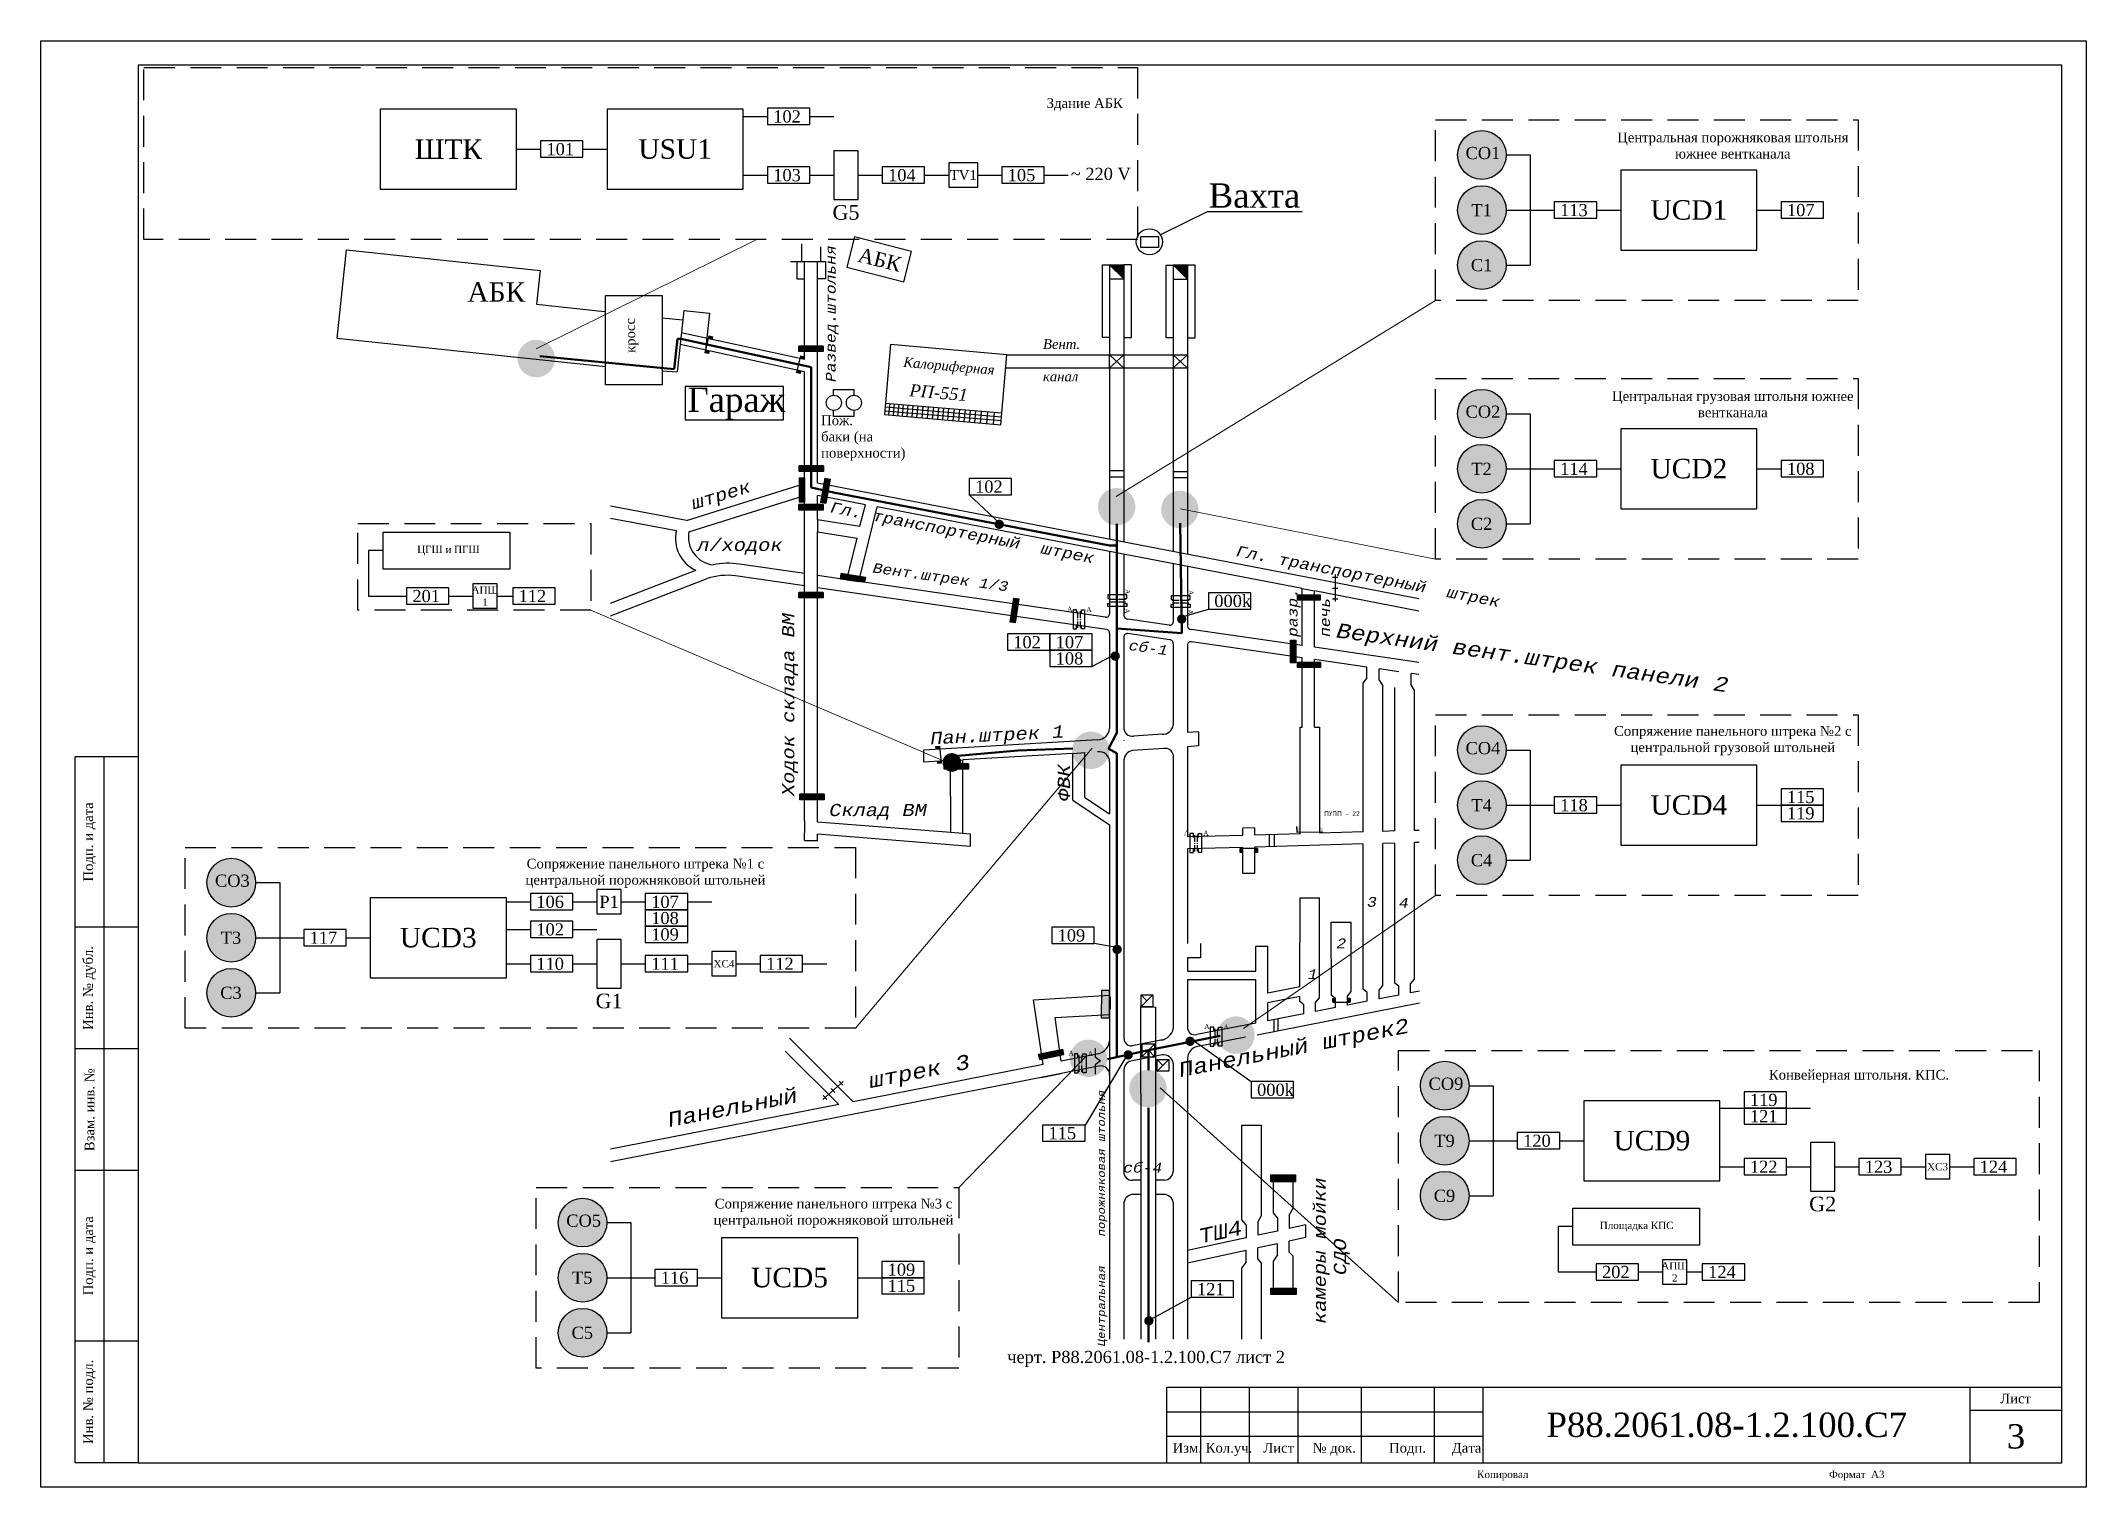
# Model space of a CAD drawing. Header units: millimetres. Extents: x 2309 to 3632, y -1063 to -766.
# Drawn here: x 3212.3 to 3632.3, y -1063.2 to -766.2 of the extents above; entities that cross this region are included whole.
import ezdxf

# ---------------------------------------------------------------- set-up
doc = ezdxf.new("R2010")
doc.units = ezdxf.units.MM
doc.header["$MEASUREMENT"] = 0
doc.linetypes.add('DASHED2', pattern=[9.525, 6.35, -3.175])
doc.linetypes.add('HIDDEN', pattern=[0.375, 0.25, -0.125])
for name, color, linetype in [('RAMKA', 7, 'Continuous'), ('вен.з.г.471', 7, 'Continuous'), ('вент.зак.г.', 7, 'Continuous'), ('ГВУ', 7, 'Continuous'), ('Д н2', 3, 'Continuous'), ('Замер_станция', 7, 'Continuous'), ('Знаки подземные', 7, 'Continuous'), ('Надписи', 7, 'Continuous'), ('Номер Позиции ПЛА', 7, 'Continuous'), ('План', 7, 'Continuous'), ('Поверхн. объект', 7, 'Continuous'), ('Пожаропредупреждение', 1, 'Continuous'), ('ППЗ двери', 7, 'Continuous'), ('Раскраска позиций ПЛА', 7, 'Continuous'), ('Трубопроводы', 7, 'Continuous'), ('Усл. Обозначения', 7, 'Continuous')]:
    doc.layers.add(name, color=color, linetype=linetype)
for name, color, linetype, lineweight in [('ВР воздух', 1, 'Continuous', 40), ('Подсистема Газовый контроль', 1, 'HIDDEN', 30), ('ФЗ (воздух)', 30, 'Continuous', 60), ('ФЗ вода', 1, 'Continuous', 40)]:
    doc.layers.add(name, color=color, linetype=linetype, lineweight=lineweight)
doc.styles.add('ASHADE', font='simplex.shx', dxfattribs={"height": 0.2})
doc.styles.get("Standard").update_dxf_attribs({"font": 'TIMES.TTF'})
doc.styles.add('TXTRUS', font='TXTRUS.shx', dxfattribs={"height": 2})
doc.styles.add('Восстающие', font='TIMES.TTF')

msp = doc.modelspace()

# ---------------------------------------------------------------- texts
msp.add_text('Лист', height=2).set_placement((3614.7, -1045.97))
for s, insert, char_height, width, attachment_point in [('ШТК', (3296.03, -788.4), 4, 27.9783, 5), ('USU1', (3342.6, -788.4), 4, 27.9783, 5), ('UCD1', (3550.77, -800.91), 4, 27.9783, 5), ('UCD2', (3550.77, -854.03), 4, 27.9783, 5), ('UCD4', (3550.77, -923.12), 4, 27.9783, 5), ('UCD3', (3293.95, -950.35), 4, 27.9783, 5), ('UCD9', (3543.17, -992.04), 4, 27.9783, 5), ('UCD5', (3366.09, -1020.17), 4, 27.9783, 5), ('черт. Р88.2061.08-1.2.100.С7 лист 2', (3439.31, -1035.19), 2.5, 89.3344, 2), ('Р88.2061.08-1.2.100.С7', (3558.56, -1050.43), 5, 100, 5), ('Изм. Кол.уч.   Лист     № док.         Подп.       Дата', (3476.44, -1055.43), 2, 64.2562, 5), ('3', (3617.95, -1052.78), 5, 18.7823, 5), ('Копировал                                                                                                             Формат  А3', (3507.28, -1059.81), 1.5, 125.062, 1)]:
    msp.add_mtext(s, dxfattribs=dict(insert=insert, char_height=char_height, width=width, attachment_point=attachment_point))
at = {"layer": 'ГВУ', "color": 0}
for s, insert, char_height, width, attachment_point in [('102', (3362.74, -780.43), 2.5, 7.9063, 1), ('{\\C256;Здание АБК}', (3426.72, -779.24), 2, 50.9014, 5), ('{\\C256;Центральная порожняковая штольня южнее вентканала}', (3559.79, -787.67), 2, 50.9014, 5), ('101', (3316.17, -787.15), 2.5, 7.9063, 1), ('СО1', (3508.48, -789.21), 2.5, 7.9063, 5), ('103', (3362.74, -792.48), 2.5, 7.9063, 1), ('104', (3386.33, -792.48), 2.5, 7.9063, 1), ('TV1', (3401.76, -793.73), 2, 5.9722, 5), ('105', (3410.89, -792.48), 2.5, 7.9063, 1), ('~ 220 V', (3423.84, -792.23), 2.5, 13.9409, 1), ('Т1', (3508.2, -800.93), 2.5, 7.9063, 5), ('113', (3524.34, -799.66), 2.5, 7.9063, 1), ('107', (3570.91, -799.66), 2.5, 7.9063, 1), ('С1', (3508.2, -812.23), 2.5, 7.9063, 5), ('{\\C256;Центральная грузовая штольня южнее вентканала}', (3559.79, -840.8), 2, 50.9014, 5), ('СО2', (3508.48, -842.33), 2.5, 7.9063, 5), ('102', (3404.2, -856.45), 2.5, 7.9063, 1), ('Т2', (3508.2, -854.05), 2.5, 7.9063, 5), ('114', (3524.34, -852.79), 2.5, 7.9063, 1), ('108', (3570.91, -852.79), 2.5, 7.9063, 1), ('С2', (3508.2, -865.36), 2.5, 7.9063, 5), ('{\\C256; ЦГШ и ПГШ}', (3295.75, -870.85), 1.5, 25.8261, 5), ('201', (3288.63, -878.92), 2.5, 7.9063, 1), ('АПШ 1', (3303.57, -880.17), 1.5, 5, 5), ('112', (3310.44, -878.92), 2.5, 7.9063, 1), ('000k', (3453.32, -879.93), 2.5, 7.9063, 1), ('102', (3412.03, -888.4), 2.5, 7.9063, 1), ('107', (3420.74, -888.4), 2.5, 7.9063, 1), ('108', (3420.74, -891.74), 2.5, 7.9063, 1), ('{\\C256;Сопряжение панельного штрека №2 с центральной грузовой штольней}', (3559.79, -909.88), 2, 50.9014, 5), ('СО4', (3508.48, -911.42), 2.5, 7.9063, 5), ('Т4', (3508.2, -923.14), 2.5, 7.9063, 5), ('118', (3524.34, -921.87), 2.5, 7.9063, 1), ('115', (3570.91, -920.19), 2.5, 7.9063, 1), ('119', (3570.91, -923.54), 2.5, 7.9063, 1), ('{\\C256;Сопряжение панельного штрека №1 с центральной порожняковой штольней}', (3336.49, -937.12), 2, 50.9014, 5), ('С4', (3508.2, -934.44), 2.5, 7.9063, 5), ('СО3', (3251.66, -938.65), 2.5, 7.9063, 5), ('106', (3314.09, -941.72), 2.5, 7.9063, 1), ('Р1', (3329.03, -942.96), 2.5, 5, 5), ('107', (3337.68, -941.72), 2.5, 7.9063, 1), ('Т3', (3251.38, -950.37), 2.5, 7.9063, 5), ('117', (3267.52, -949.1), 2.5, 7.9063, 1), ('102', (3314.09, -947.39), 2.5, 7.9063, 1), ('108', (3337.68, -945.06), 2.5, 7.9063, 1), ('109', (3337.68, -948.41), 2.5, 7.9063, 1), ('109', (3421.14, -948.62), 2.5, 7.9063, 1), ('110', (3314.09, -954.44), 2.5, 7.9063, 1), ('111', (3337.68, -954.44), 2.5, 7.9063, 1), ('XC4', (3352.62, -955.69), 1.5, 5, 5), ('112', (3361.27, -954.44), 2.5, 7.9063, 1), ('С3', (3251.38, -961.68), 2.5, 7.9063, 5), ('{\\C256;Конвейерная штольня. КПС.}', (3585.7, -978.81), 2, 50.9014, 5), ('000k', (3462.1, -980.32), 2.5, 7.9063, 1), ('СО9', (3500.88, -980.34), 2.5, 7.9063, 5), ('119', (3563.31, -982.4), 2.5, 7.9063, 1), ('121', (3563.31, -985.75), 2.5, 7.9063, 1), ('115', (3419.27, -989.23), 2.5, 7.9063, 1), ('Т9', (3500.59, -992.06), 2.5, 7.9063, 5), ('120', (3516.74, -990.79), 2.5, 7.9063, 1), ('122', (3563.31, -996.13), 2.5, 7.9063, 1), ('123', (3586.9, -996.13), 2.5, 7.9063, 1), ('XC3', (3601.84, -997.37), 1.5, 5, 5), ('124', (3610.49, -996.13), 2.5, 7.9063, 1), ('С9', (3500.59, -1003.36), 2.5, 7.9063, 5), ('СО5', (3323.8, -1008.47), 2.5, 7.9063, 5), ('{\\C256;Сопряжение панельного штрека №3 с центральной порожняковой штольней}', (3375.12, -1006.94), 2, 50.9014, 5), ('{\\C256;Площадка КПС}', (3540.05, -1009.67), 1.5, 25.8261, 5), ('Т5', (3323.52, -1020.19), 2.5, 7.9063, 5), ('116', (3339.66, -1018.92), 2.5, 7.9063, 1), ('109', (3386.23, -1017.25), 2.5, 7.9063, 1), ('115', (3386.23, -1020.59), 2.5, 7.9063, 1), ('202', (3532.94, -1017.74), 2.5, 7.9063, 1), ('АПШ 2', (3547.88, -1018.98), 1.5, 5, 5), ('124', (3554.74, -1017.74), 2.5, 7.9063, 1), ('121', (3449.76, -1021.26), 2.5, 7.9063, 1), ('С5', (3323.52, -1031.49), 2.5, 7.9063, 5)]:
    msp.add_mtext(s, dxfattribs=dict(at, insert=insert, char_height=char_height, width=width, attachment_point=attachment_point))
at = {"layer": 'ГВУ', "color": 0, "char_height": 2, "attachment_point": 5, "rotation": 90}
for s, insert, width in [('{\\C256;Подп. и дата}', (3222.35, -930.67), 35), ('{\\C256;Инв. № дубл.}', (3222.35, -960.67), 25), ('{\\C256;Взам. инв. №}', (3222.35, -985.67), 25), ('{\\C256;Подп. и дата}', (3222.35, -1015.67), 35), ('{\\C256;Инв. № подл.}', (3222.35, -1045.67), 25)]:
    msp.add_mtext(s, dxfattribs=dict(at, insert=insert, width=width))
at = {"layer": 'Замер_станция', "color": 7, "lineweight": 25, "style": 'Восстающие'}
for p in [(3435.01, -878.74), (3448.02, -878.93), (3434.93, -882.69), (3447.94, -882.88)]:
    msp.add_text('А', height=1, rotation=270, dxfattribs=at).set_placement(p)
for p in [(3423.08, -883.36), (3427.03, -883.44), (3447.1, -929.29), (3451.05, -929.38), (3451.25, -969.1), (3455.2, -969.19), (3423.38, -974.57), (3427.33, -974.66)]:
    msp.add_text('А', height=1, dxfattribs=at).set_placement(p)
at = {"layer": 'Надписи', "attachment_point": 1, "style": 'TXTRUS'}
for s, insert, char_height, width, rotation in [('{\\fCourier New|b0|i1|c204|p49;Развед.штольня}', (3373.54, -836.22), 2, 46.7, 90), ('{\\fCourier New|b0|i1|c204|p49;штрек}', (3345.64, -860.01), 2.5, 21.6, 17), ('{\\fCourier New|b0|i1|c204|p49;Гл. транспортерный  штрек}', (3374.71, -860.8), 2.2, 67.6, 349), ('{\\fCourier New|b0|i1|c204|p49;Вент.штрек 1/3}', (3383.35, -873.35), 2, 52.1, 352), ('{\\fCourier New|b0|i1|c204|p49;Гл. транспортерный  штрек}', (3458.07, -869.78), 2.2, 67.6, 349), ('{\\fCourier New|b0|i1|c204|p49;разр.\\P\\Pпечь}', (3468.39, -888.57), 2, 11.511, 90), ('{\\fCourier New|b0|i1|c204|p49;Ходок склада ВМ}', (3364.56, -921.26), 2.5, 45.8893, 90), ('{\\fCourier New|b0|i1|c204|p49;Верхний вент.штрек панели 2}', (3478.66, -885.69), 3, 97.4, 352), ('{\\fCourier New|b0|i1|c204|p49;сб-1}', (3435.93, -889.24), 2, 9.9044, 352), ('{\\fCourier New|b0|i1|c204|p49;Пан.штрек 1}', (3394.91, -908.15), 2.5, 38, 3), ('{\\fCourier New|b0|i1|c204|p49;ФВК}', (3421.17, -922.28), 2.5, 10.6517, 90), ('{\\fCourier New|b0|i1|c204|p49;Панельный штрек2}', (3445.74, -976.04), 3, 121.7, 11), ('{\\fCourier New|b0|i1|c204|p49;Панельный     штрек 3}', (3340.8, -986.3), 3, 85, 11), ('{\\fCourier New|b0|i1|c204|p49;Центральная    порожняковая штольня}', (3429.36, -1034.22), 1.5, 122.8904, 90), ('{\\fCourier New|b0|i1|c204|p49;камеры мойки\\P    СДО }', (3473.71, -1029.66), 2.5, 35.9698, 90), ('{\\fCourier New|b0|i1|c204|p49;ТШ4}', (3449.84, -1010.22), 3, 9.188, 12)]:
    msp.add_mtext(s, dxfattribs=dict(at, insert=insert, char_height=char_height, width=width, rotation=rotation))
for s, insert, char_height, width in [('{\\fTimes New Roman|b0|i1|c204|p18;Вент.\\P\\Pканал}', (3418.13, -827.42), 2, 15.1259), ('{\\fCourier New|b0|i1|c204|p49;л/ходок}', (3347.12, -868.42), 2.5, 10.2), ('{\\fCourier New|b0|i1|c204|p49;Склад ВМ}', (3374.23, -922.87), 2.5, 25.9148), ('{\\fCourier New|b0|i1|c204|p49;3}', (3484.68, -941.99), 2, 4.2), ('{\\fCourier New|b0|i1|c204|p49;4}', (3491.22, -942.17), 2, 4.2), ('{\\fCourier New|b0|i1|c204|p49;2}', (3478.41, -950.51), 2, 3.7044), ('{\\fCourier New|b0|i1|c204|p49;1}', (3472.53, -956.83), 2, 3.2444), ('{\\fCourier New|b0|i1|c204|p49;сб-4}', (3434.6, -996.57), 2, 10.95)]:
    msp.add_mtext(s, dxfattribs=dict(at, insert=insert, char_height=char_height, width=width))
at = {"layer": 'Поверхн. объект', "lineweight": 30, "style": 'TXTRUS'}
msp.add_text('ПУПП - 22', height=1, dxfattribs=at).set_placement((3475.87, -925.36))
at = {"layer": 'Поверхн. объект', "color": 0, "attachment_point": 1}
for s, insert, char_height, width in [('{\\fTimes New Roman|b0|i0|c204|p18;Вахта}', (3452.15, -795.42), 5, 20.4), ('{\\fTimes New Roman|b0|i0|c204|p18;АБК}', (3299.93, -815.74), 4, 14.3567), ('{\\fTimes New Roman|b0|i0|c204|p18;Гараж}', (3345.12, -837.36), 5, 20.4169)]:
    msp.add_mtext(s, dxfattribs=dict(at, insert=insert, char_height=char_height, width=width))
at = {"layer": 'Поверхн. объект', "color": 0}
for s, insert, char_height, width, attachment_point, rotation in [('{\\fTimes New Roman|b0|i0|c204|p18;АБК}', (3380.65, -808.54), 3, 13.1217, 1, 346), ('{\\fTimes New Roman|b0|i0|c204|p18;кросс}', (3333.71, -826.66), 2, 23, 5, 91), ('{\\fTimes New Roman|b0|i1|c204|p18;Калориферная}', (3389.57, -831.1), 2, 23.6419, 1, 355), ('{\\fTimes New Roman|b0|i1|c204|p18;РП-551}', (3390.85, -836.63), 2.5, 16, 1, 355)]:
    msp.add_mtext(s, dxfattribs=dict(at, insert=insert, char_height=char_height, width=width, attachment_point=attachment_point, rotation=rotation))
at = {"layer": 'Поверхн. объект', "insert": (3372.57, -843.09), "char_height": 2, "width": 12.9265, "attachment_point": 1}
msp.add_mtext('{\\fTimes New Roman|b0|i0|c204|p18;Пож.\\Pбаки (на поверхности)}', dxfattribs=at)
at = {"layer": 'ФЗ вода', "color": 0, "lineweight": 20, "char_height": 3, "width": 14.716, "attachment_point": 5, "style": 'ASHADE'}
for s, insert in [('{\\fTimes New Roman|b0|i0|c204|p18;G5}', (3377.68, -801.41)), ('{\\fTimes New Roman|b0|i0|c204|p18;G1}', (3329.03, -963.36)), ('{\\fTimes New Roman|b0|i0|c204|p18;G2}', (3578.25, -1005.05))]:
    msp.add_mtext(s, dxfattribs=dict(at, insert=insert))

# ---------------------------------------------------------------- blocks, each defined once
blk = doc.blocks.new('Вент дверь')
at = {"layer": 'Усл. Обозначения'}
for p, q in [((1113.22, 639.19), (1113.22, 634.19)), ((1113.22, 639.19), (1114.33, 639.19)), ((1114.33, 634.19), (1113.22, 634.19)), ((1114.33, 639.19), (1114.33, 638.34)), ((1114.33, 635), (1114.33, 634.19))]:
    blk.add_line(p, q, dxfattribs=at)
blk = doc.blocks.new('Вент парус')
at = {"layer": 'Усл. Обозначения'}
for p, q in [((1113.71, 602.67), (1113.71, 601)), ((1113.71, 601), (1114.82, 600.17)), ((1114.82, 600.17), (1113.71, 599.34)), ((1113.71, 599.34), (1113.71, 597.39))]:
    blk.add_line(p, q, dxfattribs=at)
blk = doc.blocks.new('Решетка')
at = {"layer": 'Усл. Обозначения'}
for p, q in [((1113.25, 569.85), (1114.36, 569.85)), ((1113.25, 567.63), (1114.36, 567.63)), ((1113.8, 570.41), (1113.8, 564.85)), ((1113.25, 565.41), (1114.36, 565.41))]:
    blk.add_line(p, q, dxfattribs=at)

# ---------------------------------------------------------------- hatches: boundary and pattern name
at = {"layer": 'Д н2', "lineweight": 50}
h = msp.add_hatch(color=256, dxfattribs=at)
h.set_gradient(color1=(0, 255, 0), color2=(0, 255, 0), tint=1)
edge = h.paths.add_edge_path()
edge.add_arc((3508.26, -789.6), 5, 0, 360)
h = msp.add_hatch(color=256, dxfattribs=at)
h.set_gradient(color1=(0, 255, 0), color2=(0, 255, 0), tint=1)
edge = h.paths.add_edge_path()
edge.add_arc((3508.26, -842.73), 5, 0, 360)
h = msp.add_hatch(color=256, dxfattribs=at)
h.set_gradient(color1=(0, 255, 0), color2=(0, 255, 0), tint=1)
edge = h.paths.add_edge_path()
edge.add_arc((3508.26, -911.81), 5, 0, 360)
h = msp.add_hatch(color=256, dxfattribs=at)
h.set_gradient(color1=(0, 255, 0), color2=(0, 255, 0), tint=1)
edge = h.paths.add_edge_path()
edge.add_arc((3251.44, -939.04), 5, 0, 360)
h = msp.add_hatch(color=256, dxfattribs=at)
h.set_gradient(color1=(0, 255, 0), color2=(0, 255, 0), tint=1)
edge = h.paths.add_edge_path()
edge.add_arc((3500.65, -980.73), 5, 0, 360)
h = msp.add_hatch(color=256, dxfattribs=at)
h.set_gradient(color1=(0, 255, 0), color2=(0, 255, 0), tint=1)
edge = h.paths.add_edge_path()
edge.add_arc((3323.58, -1008.86), 5, 0, 360)
at = {"layer": 'Номер Позиции ПЛА'}
h = msp.add_hatch(color=5, dxfattribs=at)
h.paths.add_polyline_path([(3349.51, -826.77), (3349.38, -827.33), (3350.15, -827.49), (3350.28, -826.95)])
h.paths.add_polyline_path([(3349.61, -829.85), (3348.84, -829.69), (3348.71, -830.22), (3349.48, -830.4)])
h = msp.add_hatch(color=5, dxfattribs=at)
h.paths.add_polyline_path([(3368.95, -831.57), (3369.08, -831.01), (3368.31, -830.83), (3368.18, -831.41)])
h.paths.add_polyline_path([(3367.64, -833.77), (3367.52, -834.28), (3368.28, -834.46), (3368.41, -833.93)])
h = msp.add_hatch(color=5, dxfattribs=at)
h.paths.add_polyline_path([(3396.51, -914.6), (3397.29, -914.52), (3397.23, -913.93), (3396.45, -914.02)])
h.paths.add_polyline_path([(3396.21, -911.61), (3396.99, -911.52), (3396.94, -911), (3396.16, -911.08)])
h = msp.add_hatch(color=5, dxfattribs=at)
h.paths.add_polyline_path([(3462.16, -932.83), (3462.16, -932.04), (3461.57, -932.04), (3461.58, -932.83)])
h.paths.add_polyline_path([(3459.16, -932.83), (3459.15, -932.04), (3458.62, -932.05), (3458.62, -932.83)])
h = msp.add_hatch(color=5, dxfattribs=at)
h.paths.add_polyline_path([(3477.67, -962.8), (3477.67, -963.59), (3478.27, -963.59), (3478.25, -962.8)])
h.paths.add_polyline_path([(3480.67, -962.79), (3480.69, -963.58), (3481.21, -963.58), (3481.21, -962.79)])
at = {"layer": 'План'}
for points in [[(3434.75, -812.13), (3431.82, -812.13), (3434.75, -815.05)], [(3447.8, -812.18), (3444.87, -812.18), (3447.8, -815.1)]]:
    msp.add_hatch(color=0, dxfattribs=at).paths.add_polyline_path(points)
h = msp.add_hatch(color=72, dxfattribs=at)
h.paths.add_polyline_path([(3470.06, -890.16), (3468.95, -890), (3468.95, -890.87), (3470.06, -890.87)])
h.paths.add_polyline_path([(3470.06, -890.87), (3468.95, -890.87), (3468.95, -892.32), (3470.06, -892.32)])
h = msp.add_hatch(color=72, dxfattribs=at)
h.paths.add_polyline_path([(3471.38, -893.76), (3470.42, -893.76), (3470.42, -894.87), (3471.38, -894.87)])
h.paths.add_polyline_path([(3473.87, -893.76), (3471.38, -893.76), (3471.38, -894.87), (3473.87, -894.87)])
h.paths.add_polyline_path([(3473.87, -893.76), (3473.87, -894.87), (3475.07, -894.87, -0.001932), (3475.09, -894.86), (3475.09, -893.76)])
at = {"layer": 'ППЗ двери'}
h = msp.add_hatch(color=5, dxfattribs=at)
h.paths.add_polyline_path([(3470.78, -927.53), (3470.21, -927.53), (3470.24, -928.64), (3470.78, -928.63)])
h.paths.add_polyline_path([(3475.57, -927.7), (3474.84, -927.66), (3474.84, -928.61), (3475.57, -928.6)])
at = {"layer": 'Раскраска позиций ПЛА', "lineweight": 80}
h = msp.add_hatch(color=3, dxfattribs=at)
edge = h.paths.add_edge_path()
edge.add_arc((3508.26, -789.6), 5, 0, 360)
h = msp.add_hatch(color=3, dxfattribs=at)
edge = h.paths.add_edge_path()
edge.add_arc((3508.26, -800.91), 5, 0, 360)
h = msp.add_hatch(color=3, dxfattribs=at)
edge = h.paths.add_edge_path()
edge.add_arc((3508.26, -812.21), 5, 0, 360)
at = {"layer": 'Раскраска позиций ПЛА'}
h = msp.add_hatch(color=5, dxfattribs=at)
h.paths.add_polyline_path([(3373, -829.94), (3373, -828.83), (3371.68, -828.83), (3371.68, -829.94)])
h.paths.add_polyline_path([(3371.68, -829.94), (3371.68, -828.83), (3369.2, -828.83), (3369.2, -829.94)])
h.paths.add_polyline_path([(3369.2, -829.94), (3369.2, -828.83), (3368, -828.83), (3368, -829.94)])
h = msp.add_hatch(color=5, dxfattribs=at)
h.paths.add_polyline_path([(3371.68, -829.94), (3371.68, -828.83), (3369.2, -828.83), (3369.2, -829.94)])
h.paths.add_polyline_path([(3369.2, -829.94), (3369.2, -828.83), (3368, -828.83), (3368, -829.94)])
for color, points in [(5, [(3369.2, -829.94), (3369.2, -828.83), (3368, -828.83), (3368, -829.94)]), (72, [(3369.17, -854.52), (3369.17, -853.41), (3368.05, -853.41), (3368.05, -854.52)]), (72, [(3369.73, -854.52), (3369.73, -853.41), (3369.17, -853.41), (3369.17, -854.52)]), (72, [(3371.18, -853.41), (3369.73, -853.41), (3369.73, -854.52), (3371.18, -854.52)]), (72, [(3369.19, -857.73), (3368.08, -857.73), (3368.08, -859.17), (3369.19, -859.17)]), (72, [(3369.19, -859.17), (3368.08, -859.17), (3368.08, -859.74), (3369.19, -859.74)]), (72, [(3369.19, -859.74), (3368.08, -859.74), (3368.08, -860.85), (3369.19, -860.85)]), (72, [(3373.75, -859.95), (3372.66, -859.75), (3372.46, -860.85), (3373.55, -861.05)]), (72, [(3373.85, -859.4), (3372.76, -859.2), (3372.66, -859.75), (3373.75, -859.95)]), (72, [(3373.02, -857.77), (3372.76, -859.2), (3373.85, -859.4), (3374.12, -857.97)]), (72, [(3373.02, -862.51), (3373.02, -861.4), (3368.02, -861.4), (3368.02, -862.51)]), (72, [(3381.49, -877.46), (3381.66, -876.37), (3376.72, -875.59), (3376.55, -876.69)]), (72, [(3369.07, -880.55), (3369.07, -879.44), (3367.96, -879.44), (3367.96, -880.55)]), (72, [(3371.09, -879.44), (3369.64, -879.44), (3369.64, -880.55), (3371.09, -880.55)]), (72, [(3413.08, -881.92), (3411.98, -881.77), (3411.71, -883.54), (3412.81, -883.7)]), (72, [(3413.25, -880.76), (3412.15, -880.59), (3411.98, -881.77), (3413.08, -881.92)]), (72, [(3471.51, -881.02), (3471.51, -879.91), (3470.4, -879.91), (3470.4, -881.02)]), (72, [(3472.08, -881.02), (3472.08, -879.91), (3471.51, -879.91), (3471.51, -881.02)]), (72, [(3473.52, -879.91), (3472.08, -879.91), (3472.08, -881.02), (3473.52, -881.02)]), (72, [(3475.06, -879.92), (3474, -879.92), (3474, -881.02), (3475.06, -881.02)]), (72, [(3411.6, -884.22), (3411.41, -885.54), (3412.5, -885.7), (3412.7, -884.38)]), (72, [(3412.7, -884.38), (3412.81, -883.7), (3411.71, -883.54), (3411.6, -884.22)]), (72, [(3468.95, -889.23), (3468.95, -890.3), (3470.06, -890.3), (3470.06, -889.23)]), (72, [(3470.06, -892.22), (3468.94, -892.22), (3468.94, -892.78), (3470.06, -892.78)]), (72, [(3470.06, -892.78), (3468.94, -892.78), (3468.94, -893.9), (3470.06, -893.9)]), (72, [(3473.35, -893.77), (3471.9, -893.77), (3471.9, -894.88), (3473.35, -894.88)]), (72, [(3398.99, -915.76), (3398.99, -914.65), (3397.87, -914.65), (3397.87, -915.76)]), (72, [(3399.55, -915.76), (3399.55, -914.65), (3398.99, -914.65), (3398.99, -915.76)]), (72, [(3401, -914.65), (3399.55, -914.65), (3399.55, -915.76), (3401, -915.76)]), (72, [(3369.34, -922), (3369.34, -920.89), (3368.22, -920.89), (3368.22, -922)]), (72, [(3369.9, -922), (3369.9, -920.89), (3369.34, -920.89), (3369.34, -922)]), (72, [(3371.35, -920.89), (3369.9, -920.89), (3369.9, -922), (3371.35, -922)]), (5, [(3418.78, -975.1), (3418.54, -974.01), (3417.24, -974.29), (3417.48, -975.38)]), (5, [(3419.45, -974.95), (3419.22, -973.86), (3418.54, -974.01), (3418.78, -975.1)]), (5, [(3421.21, -974.57), (3420.97, -973.48), (3419.22, -973.86), (3419.45, -974.95)]), (5, [(3422.36, -974.32), (3422.13, -973.23), (3420.97, -973.48), (3421.21, -974.57)]), (72, [(3470.01, -1000.23), (3470.01, -999.12), (3465.01, -999.12), (3465.01, -1000.23)]), (72, [(3469.97, -1023.52), (3469.97, -1022.41), (3464.97, -1022.41), (3464.97, -1023.52)])]:
    msp.add_hatch(color=color, dxfattribs=at).paths.add_polyline_path(points)
at = {"layer": 'Раскраска позиций ПЛА', "lineweight": 80}
h = msp.add_hatch(color=3, dxfattribs=at)
edge = h.paths.add_edge_path()
edge.add_arc((3508.26, -842.73), 5, 0, 360)
h = msp.add_hatch(color=3, dxfattribs=at)
edge = h.paths.add_edge_path()
edge.add_arc((3508.26, -854.03), 5, 0, 360)
at = {"layer": 'Раскраска позиций ПЛА'}
h = msp.add_hatch(color=72, dxfattribs=at)
h.paths.add_polyline_path([(3373.05, -854.52), (3373.05, -853.41), (3371.65, -853.41), (3371.65, -854.52)])
h.paths.add_polyline_path([(3371.65, -854.52), (3371.65, -853.41), (3371.18, -853.41), (3371.18, -854.52)])
h.paths.add_polyline_path([(3371.18, -854.52), (3371.18, -853.41), (3369.73, -853.41), (3369.73, -854.52)])
h.paths.add_polyline_path([(3369.73, -854.52), (3369.73, -853.41), (3369.17, -853.41), (3369.17, -854.52)])
h.paths.add_polyline_path([(3369.17, -854.52), (3369.17, -853.41), (3368.05, -853.41), (3368.05, -854.52)])
h = msp.add_hatch(color=72, dxfattribs=at)
h.paths.add_polyline_path([(3371.65, -854.52), (3371.65, -853.41), (3371.18, -853.41), (3371.18, -854.52)])
h.paths.add_polyline_path([(3371.18, -854.52), (3371.18, -853.41), (3369.73, -853.41), (3369.73, -854.52)])
h.paths.add_polyline_path([(3369.73, -854.52), (3369.73, -853.41), (3369.17, -853.41), (3369.17, -854.52)])
h.paths.add_polyline_path([(3369.17, -854.52), (3369.17, -853.41), (3368.05, -853.41), (3368.05, -854.52)])
h = msp.add_hatch(color=72, dxfattribs=at)
h.paths.add_polyline_path([(3369.19, -855.85), (3368.08, -855.85), (3368.08, -857.25), (3369.19, -857.25)])
h.paths.add_polyline_path([(3369.19, -857.25), (3368.08, -857.25), (3368.08, -857.73), (3369.19, -857.73)])
h.paths.add_polyline_path([(3369.19, -857.73), (3368.08, -857.73), (3368.08, -859.17), (3369.19, -859.17)])
h.paths.add_polyline_path([(3369.19, -859.17), (3368.08, -859.17), (3368.08, -859.74), (3369.19, -859.74)])
h.paths.add_polyline_path([(3369.19, -859.74), (3368.08, -859.74), (3368.08, -860.85), (3369.19, -860.85)])
h = msp.add_hatch(color=72, dxfattribs=at)
h.paths.add_polyline_path([(3374.46, -856.13), (3373.36, -855.93), (3373.11, -857.31), (3374.2, -857.51)])
h.paths.add_polyline_path([(3374.2, -857.51), (3373.11, -857.31), (3373.02, -857.77), (3374.12, -857.97)])
h.paths.add_polyline_path([(3374.12, -857.97), (3373.02, -857.77), (3372.76, -859.2), (3373.85, -859.4)])
h.paths.add_polyline_path([(3373.85, -859.4), (3372.76, -859.2), (3372.66, -859.75), (3373.75, -859.95)])
h.paths.add_polyline_path([(3373.75, -859.95), (3372.66, -859.75), (3372.46, -860.85), (3373.55, -861.05)])
h = msp.add_hatch(color=72, dxfattribs=at)
h.paths.add_polyline_path([(3369.19, -857.25), (3368.08, -857.25), (3368.08, -857.73), (3369.19, -857.73)])
h.paths.add_polyline_path([(3369.19, -857.73), (3368.08, -857.73), (3368.08, -859.17), (3369.19, -859.17)])
h.paths.add_polyline_path([(3369.19, -859.17), (3368.08, -859.17), (3368.08, -859.74), (3369.19, -859.74)])
h.paths.add_polyline_path([(3369.19, -859.74), (3368.08, -859.74), (3368.08, -860.85), (3369.19, -860.85)])
h = msp.add_hatch(color=3, dxfattribs=at)
h.paths.add_polyline_path([(3374.2, -857.51), (3373.11, -857.31), (3373.02, -857.77), (3374.12, -857.97)])
h.paths.add_polyline_path([(3374.12, -857.97), (3373.02, -857.77), (3372.76, -859.2), (3373.85, -859.4)])
h.paths.add_polyline_path([(3373.85, -859.4), (3372.76, -859.2), (3372.66, -859.75), (3373.75, -859.95)])
h.paths.add_polyline_path([(3373.75, -859.95), (3372.66, -859.75), (3372.46, -860.85), (3373.55, -861.05)])
at = {"layer": 'Раскраска позиций ПЛА', "lineweight": 80}
h = msp.add_hatch(color=3, dxfattribs=at)
edge = h.paths.add_edge_path()
edge.add_arc((3508.26, -865.34), 5, 0, 360)
at = {"layer": 'Раскраска позиций ПЛА'}
h = msp.add_hatch(color=72, dxfattribs=at)
h.paths.add_polyline_path([(3372.96, -880.55), (3372.96, -879.44), (3371.56, -879.44), (3371.56, -880.55)])
h.paths.add_polyline_path([(3371.56, -880.55), (3371.56, -879.44), (3371.09, -879.44), (3371.09, -880.55)])
h.paths.add_polyline_path([(3371.09, -880.55), (3371.09, -879.44), (3369.64, -879.44), (3369.64, -880.55)])
h.paths.add_polyline_path([(3369.64, -880.55), (3369.64, -879.44), (3369.07, -879.44), (3369.07, -880.55)])
h.paths.add_polyline_path([(3369.07, -880.55), (3369.07, -879.44), (3367.96, -879.44), (3367.96, -880.55)])
h = msp.add_hatch(color=72, dxfattribs=at)
h.paths.add_polyline_path([(3371.56, -880.55), (3371.56, -879.44), (3371.09, -879.44), (3371.09, -880.55)])
h.paths.add_polyline_path([(3371.09, -880.55), (3371.09, -879.44), (3369.64, -879.44), (3369.64, -880.55)])
h.paths.add_polyline_path([(3369.64, -880.55), (3369.64, -879.44), (3369.07, -879.44), (3369.07, -880.55)])
h.paths.add_polyline_path([(3369.07, -880.55), (3369.07, -879.44), (3367.96, -879.44), (3367.96, -880.55)])
h = msp.add_hatch(color=72, dxfattribs=at)
h.paths.add_polyline_path([(3474, -881.02), (3474, -879.91), (3473.52, -879.91), (3473.52, -881.02)])
h.paths.add_polyline_path([(3473.52, -881.02), (3473.52, -879.91), (3472.08, -879.91), (3472.08, -881.02)])
h.paths.add_polyline_path([(3472.08, -881.02), (3472.08, -879.91), (3471.51, -879.91), (3471.51, -881.02)])
h.paths.add_polyline_path([(3471.51, -881.02), (3471.51, -879.91), (3470.4, -879.91), (3470.4, -881.02)])
h = msp.add_hatch(color=72, dxfattribs=at)
h.paths.add_polyline_path([(3470.06, -890.3), (3468.94, -890.3), (3468.94, -890.77), (3470.06, -890.77)])
h.paths.add_polyline_path([(3470.06, -890.77), (3468.94, -890.77), (3468.94, -892.22), (3470.06, -892.22)])
h.paths.add_polyline_path([(3470.06, -892.22), (3468.94, -892.22), (3468.94, -892.78), (3470.06, -892.78)])
h.paths.add_polyline_path([(3470.06, -892.78), (3468.94, -892.78), (3468.94, -893.9), (3470.06, -893.9)])
at = {"layer": 'Раскраска позиций ПЛА', "lineweight": 80}
h = msp.add_hatch(color=3, dxfattribs=at)
edge = h.paths.add_edge_path()
edge.add_arc((3508.26, -911.81), 5, 0, 360)
at = {"layer": 'Раскраска позиций ПЛА'}
h = msp.add_hatch(color=72, dxfattribs=at)
h.paths.add_polyline_path([(3401.47, -915.76), (3401.47, -914.65), (3401, -914.65), (3401, -915.76)])
h.paths.add_polyline_path([(3401, -915.76), (3401, -914.65), (3399.55, -914.65), (3399.55, -915.76)])
h.paths.add_polyline_path([(3399.55, -915.76), (3399.55, -914.65), (3398.99, -914.65), (3398.99, -915.76)])
h.paths.add_polyline_path([(3398.99, -915.76), (3398.99, -914.65), (3397.87, -914.65), (3397.87, -915.76)])
h = msp.add_hatch(color=72, dxfattribs=at)
h.paths.add_polyline_path([(3402.87, -915.76), (3402.87, -914.65), (3401.47, -914.65), (3401.47, -915.76)])
h.paths.add_polyline_path([(3401.47, -915.76), (3401.47, -914.65), (3401, -914.65), (3401, -915.76)])
h.paths.add_polyline_path([(3401, -915.76), (3401, -914.65), (3399.55, -914.65), (3399.55, -915.76)])
h.paths.add_polyline_path([(3399.55, -915.76), (3399.55, -914.65), (3398.99, -914.65), (3398.99, -915.76)])
h.paths.add_polyline_path([(3398.99, -915.76), (3398.99, -914.65), (3397.87, -914.65), (3397.87, -915.76)])
at = {"layer": 'Раскраска позиций ПЛА', "lineweight": 80}
h = msp.add_hatch(color=3, dxfattribs=at)
edge = h.paths.add_edge_path()
edge.add_arc((3508.26, -923.12), 5, 0, 360)
at = {"layer": 'Раскраска позиций ПЛА'}
h = msp.add_hatch(color=72, dxfattribs=at)
h.paths.add_polyline_path([(3371.82, -922), (3371.82, -920.89), (3371.35, -920.89), (3371.35, -922)])
h.paths.add_polyline_path([(3371.35, -922), (3371.35, -920.89), (3369.9, -920.89), (3369.9, -922)])
h.paths.add_polyline_path([(3369.9, -922), (3369.9, -920.89), (3369.34, -920.89), (3369.34, -922)])
h.paths.add_polyline_path([(3369.34, -922), (3369.34, -920.89), (3368.22, -920.89), (3368.22, -922)])
h = msp.add_hatch(color=72, dxfattribs=at)
h.paths.add_polyline_path([(3373.22, -922), (3373.22, -920.89), (3371.82, -920.89), (3371.82, -922)])
h.paths.add_polyline_path([(3371.82, -922), (3371.82, -920.89), (3371.35, -920.89), (3371.35, -922)])
h.paths.add_polyline_path([(3371.35, -922), (3371.35, -920.89), (3369.9, -920.89), (3369.9, -922)])
h.paths.add_polyline_path([(3369.9, -922), (3369.9, -920.89), (3369.34, -920.89), (3369.34, -922)])
h.paths.add_polyline_path([(3369.34, -922), (3369.34, -920.89), (3368.22, -920.89), (3368.22, -922)])
at = {"layer": 'Раскраска позиций ПЛА', "lineweight": 80}
h = msp.add_hatch(color=3, dxfattribs=at)
edge = h.paths.add_edge_path()
edge.add_arc((3508.26, -934.42), 5, 0, 360)
h = msp.add_hatch(color=3, dxfattribs=at)
edge = h.paths.add_edge_path()
edge.add_arc((3251.44, -939.04), 5, 0, 360)
h = msp.add_hatch(color=3, dxfattribs=at)
edge = h.paths.add_edge_path()
edge.add_arc((3251.44, -950.35), 5, 0, 360)
h = msp.add_hatch(color=3, dxfattribs=at)
edge = h.paths.add_edge_path()
edge.add_arc((3251.44, -961.66), 5, 0, 360)
h = msp.add_hatch(color=3, dxfattribs=at)
edge = h.paths.add_edge_path()
edge.add_arc((3500.65, -980.73), 5, 0, 360)
h = msp.add_hatch(color=3, dxfattribs=at)
edge = h.paths.add_edge_path()
edge.add_arc((3500.65, -992.04), 5, 0, 360)
h = msp.add_hatch(color=3, dxfattribs=at)
edge = h.paths.add_edge_path()
edge.add_arc((3500.65, -1003.34), 5, 0, 360)
h = msp.add_hatch(color=3, dxfattribs=at)
edge = h.paths.add_edge_path()
edge.add_arc((3323.58, -1008.86), 5, 0, 360)
h = msp.add_hatch(color=3, dxfattribs=at)
edge = h.paths.add_edge_path()
edge.add_arc((3323.58, -1020.17), 5, 0, 360)
h = msp.add_hatch(color=3, dxfattribs=at)
edge = h.paths.add_edge_path()
edge.add_arc((3323.58, -1031.47), 5, 0, 360)
at = {"layer": 'Усл. Обозначения'}
h = msp.add_hatch(color=72, dxfattribs=at)
h.paths.add_polyline_path([(3431.85, -961.23), (3430.15, -961.21), (3430.1, -966.67), (3431.8, -966.69)], flags=16)
h.paths.add_polyline_path([(3422.35, -1026.46), (3423.14, -944.81), (3433.74, -944.91), (3432.95, -1026.57)], flags=9)
at = {"layer": 'ФЗ (воздух)'}
h = msp.add_hatch(color=0, dxfattribs=at)
edge = h.paths.add_edge_path()
edge.add_arc((3399.42, -914.35), 1.92, 0, 360)
at = {"layer": 'ФЗ вода'}
h = msp.add_hatch(color=0, dxfattribs=at)
edge = h.paths.add_edge_path()
edge.add_arc((3314.08, -831.41), 3.85, 0, 360)
h = msp.add_hatch(color=0, dxfattribs=at)
edge = h.paths.add_edge_path()
edge.add_arc((3433.27, -861.83), 3.85, 0, 360)
h = msp.add_hatch(color=0, dxfattribs=at)
edge = h.paths.add_edge_path()
edge.add_arc((3446.25, -862.39), 3.85, 0, 360)
h = msp.add_hatch(color=0, dxfattribs=at)
edge = h.paths.add_edge_path()
edge.add_arc((3409.14, -865.45), 0.962, 0, 360)
h = msp.add_hatch(color=0, dxfattribs=at)
edge = h.paths.add_edge_path()
edge.add_arc((3446.62, -884.9), 0.962, 0, 360)
h = msp.add_hatch(color=0, dxfattribs=at)
edge = h.paths.add_edge_path()
edge.add_arc((3432.96, -892.52), 0.962, 0, 360)
h = msp.add_hatch(color=0, dxfattribs=at)
edge = h.paths.add_edge_path()
edge.add_arc((3427.98, -911.85), 3.85, 0, 360)
h = msp.add_hatch(color=0, dxfattribs=at)
edge = h.paths.add_edge_path()
edge.add_arc((3433.36, -952.74), 0.962, 0, 360)
h = msp.add_hatch(color=0, dxfattribs=at)
edge = h.paths.add_edge_path()
edge.add_arc((3457.76, -970.34), 3.85, 0, 360)
h = msp.add_hatch(color=0, dxfattribs=at)
edge = h.paths.add_edge_path()
edge.add_arc((3427.48, -975.1), 3.85, 0, 360)
h = msp.add_hatch(color=0, dxfattribs=at)
edge = h.paths.add_edge_path()
edge.add_arc((3435.63, -974.41), 0.962, 0, 360)
h = msp.add_hatch(color=0, dxfattribs=at)
edge = h.paths.add_edge_path()
edge.add_arc((3448.35, -971.62), 0.962, 0, 360)
h = msp.add_hatch(color=0, dxfattribs=at)
edge = h.paths.add_edge_path()
edge.add_arc((3439.7, -981.33), 3.85, 0, 360)
h = msp.add_hatch(color=0, dxfattribs=at)
edge = h.paths.add_edge_path()
edge.add_arc((3439.88, -1029.02), 0.962, 0, 360)

# ---------------------------------------------------------------- linework, layer by layer
at = {"color": 1, "lineweight": -3}
for p, q in [((3279.62, -870.85), (3279.62, -880.17)), ((3282.63, -870.85), (3279.62, -870.85)), ((3306.07, -880.17), (3309.23, -880.17)), ((3523.93, -1009.67), (3523.93, -1018.98)), ((3526.94, -1009.67), (3523.93, -1009.67)), ((3550.38, -1018.98), (3553.53, -1018.98))]:
    msp.add_line(p, q, dxfattribs=at)
at = {"linetype": 'Continuous'}
for p, q in [((3443.56, -1042.68), (3627.35, -1042.68)), ((3450.56, -1058.17), (3450.56, -1042.68)), ((3460.56, -1058.17), (3460.56, -1042.68)), ((3470.56, -1058.17), (3470.56, -1042.68)), ((3483.56, -1058.17), (3483.56, -1042.68)), ((3498.56, -1058.17), (3498.56, -1042.68)), ((3508.56, -1058.17), (3508.56, -1042.68)), ((3608.56, -1058.17), (3608.56, -1042.68)), ((3443.56, -1047.68), (3508.56, -1047.68)), ((3608.56, -1047.39), (3627.35, -1047.39)), ((3443.56, -1052.68), (3508.56, -1052.68))]:
    msp.add_line(p, q, dxfattribs=at)
for points in [[(3212.35, -1063.17), (3212.35, -766.17), (3632.35, -766.17), (3632.35, -1063.17), (3212.35, -1063.17)], [(3627.35, -1058.17), (3627.35, -771.17), (3232.35, -771.17), (3232.35, -1058.17), (3627.35, -1058.17)]]:
    msp.add_lwpolyline(points)
at = {"linetype": 'DASHED2'}
for points in [[(3233.51, -771.62), (3437.51, -771.62), (3437.51, -806.95), (3233.51, -806.95)], [(3498.76, -782.35), (3585.54, -782.35), (3585.54, -819.46), (3498.76, -819.46)], [(3498.76, -835.48), (3585.54, -835.48), (3585.54, -872.59), (3498.76, -872.59)], [(3277.46, -865.27), (3325.3, -865.27), (3325.3, -883.1), (3277.46, -883.1)], [(3498.76, -904.56), (3585.54, -904.56), (3585.54, -941.67), (3498.76, -941.67)], [(3241.94, -931.79), (3379.65, -931.79), (3379.65, -968.91), (3241.94, -968.91)], [(3491.16, -973.48), (3622.74, -973.48), (3622.74, -1025.27), (3491.16, -1025.27)], [(3314.08, -1001.61), (3400.86, -1001.61), (3400.86, -1038.73), (3314.08, -1038.73)]]:
    msp.add_lwpolyline(points, close=True, dxfattribs=at)
for points in [[(3361.53, -783.35), (3370.24, -783.35), (3370.24, -780.01), (3361.53, -780.01)], [(3314.96, -790.07), (3323.67, -790.07), (3323.67, -786.72), (3314.96, -786.72)], [(3361.53, -795.41), (3370.24, -795.41), (3370.24, -792.06), (3361.53, -792.06)], [(3385.12, -795.41), (3393.83, -795.41), (3393.83, -792.06), (3385.12, -792.06)], [(3409.68, -795.41), (3418.39, -795.41), (3418.39, -792.06), (3409.68, -792.06)], [(3523.13, -802.58), (3531.85, -802.58), (3531.85, -799.23), (3523.13, -799.23)], [(3569.7, -802.58), (3578.41, -802.58), (3578.41, -799.23), (3569.7, -799.23)], [(3523.13, -855.71), (3531.85, -855.71), (3531.85, -852.36), (3523.13, -852.36)], [(3569.7, -855.71), (3578.41, -855.71), (3578.41, -852.36), (3569.7, -852.36)], [(3402.99, -859.37), (3411.7, -859.37), (3411.7, -856.03), (3402.99, -856.03)], [(3282.63, -867.06), (3308.66, -867.06), (3308.66, -874.64), (3282.63, -874.64)], [(3287.42, -881.84), (3296.13, -881.84), (3296.13, -878.49), (3287.42, -878.49)], [(3309.23, -881.84), (3317.94, -881.84), (3317.94, -878.49), (3309.23, -878.49)], [(3452.11, -882.85), (3460.83, -882.85), (3460.83, -879.5), (3452.11, -879.5)], [(3410.82, -891.32), (3419.53, -891.32), (3419.53, -887.97), (3410.82, -887.97)], [(3419.53, -891.32), (3428.24, -891.32), (3428.24, -887.97), (3419.53, -887.97)], [(3419.53, -894.67), (3428.24, -894.67), (3428.24, -891.32), (3419.53, -891.32)], [(3569.7, -923.12), (3578.41, -923.12), (3578.41, -919.77), (3569.7, -919.77)], [(3523.13, -924.79), (3531.85, -924.79), (3531.85, -921.44), (3523.13, -921.44)], [(3569.7, -926.46), (3578.41, -926.46), (3578.41, -923.12), (3569.7, -923.12)], [(3312.88, -944.64), (3321.59, -944.64), (3321.59, -941.29), (3312.88, -941.29)], [(3336.47, -944.64), (3345.19, -944.64), (3345.19, -941.29), (3336.47, -941.29)], [(3336.47, -947.98), (3345.19, -947.98), (3345.19, -944.64), (3336.47, -944.64)], [(3266.31, -952.02), (3275.03, -952.02), (3275.03, -948.68), (3266.31, -948.68)], [(3312.88, -950.31), (3321.59, -950.31), (3321.59, -946.96), (3312.88, -946.96)], [(3336.47, -951.33), (3345.19, -951.33), (3345.19, -947.98), (3336.47, -947.98)], [(3419.93, -951.54), (3428.64, -951.54), (3428.64, -948.19), (3419.93, -948.19)], [(3312.88, -957.36), (3321.59, -957.36), (3321.59, -954.01), (3312.88, -954.01)], [(3336.47, -957.36), (3345.19, -957.36), (3345.19, -954.01), (3336.47, -954.01)], [(3360.06, -957.36), (3368.78, -957.36), (3368.78, -954.01), (3360.06, -954.01)], [(3460.89, -983.25), (3469.6, -983.25), (3469.6, -979.9), (3460.89, -979.9)], [(3562.1, -985.32), (3570.81, -985.32), (3570.81, -981.97), (3562.1, -981.97)], [(3562.1, -988.67), (3570.81, -988.67), (3570.81, -985.32), (3562.1, -985.32)], [(3418.06, -992.15), (3426.77, -992.15), (3426.77, -988.81), (3418.06, -988.81)], [(3515.53, -993.71), (3524.24, -993.71), (3524.24, -990.36), (3515.53, -990.36)], [(3562.1, -999.05), (3570.81, -999.05), (3570.81, -995.7), (3562.1, -995.7)], [(3585.69, -999.05), (3594.4, -999.05), (3594.4, -995.7), (3585.69, -995.7)], [(3609.28, -999.05), (3617.99, -999.05), (3617.99, -995.7), (3609.28, -995.7)], [(3526.94, -1005.87), (3552.97, -1005.87), (3552.97, -1013.46), (3526.94, -1013.46)], [(3338.45, -1021.84), (3347.17, -1021.84), (3347.17, -1018.49), (3338.45, -1018.49)], [(3385.02, -1020.17), (3393.73, -1020.17), (3393.73, -1016.82), (3385.02, -1016.82)], [(3385.02, -1023.51), (3393.73, -1023.51), (3393.73, -1020.17), (3385.02, -1020.17)], [(3531.73, -1020.66), (3540.44, -1020.66), (3540.44, -1017.31), (3531.73, -1017.31)], [(3553.53, -1020.66), (3562.25, -1020.66), (3562.25, -1017.31), (3553.53, -1017.31)], [(3448.55, -1024.19), (3457.26, -1024.19), (3457.26, -1020.84), (3448.55, -1020.84)]]:
    msp.add_lwpolyline(points, close=True)
at = {"linetype": 'Continuous'}
msp.add_lwpolyline([(3443.56, -1058.17), (3443.56, -1042.68)], dxfattribs=at)
at = {"layer": 'RAMKA', "color": 7}
for p, q in [((3219.35, -1058.17), (3219.35, -913.17)), ((3232.35, -913.17), (3219.35, -913.17)), ((3225.35, -1058.17), (3225.35, -913.17)), ((3232.35, -948.17), (3219.35, -948.17)), ((3232.35, -973.17), (3219.35, -973.17)), ((3232.35, -998.17), (3219.35, -998.17)), ((3232.35, -1033.17), (3219.35, -1033.17)), ((3232.35, -1058.17), (3219.35, -1058.17))]:
    msp.add_line(p, q, dxfattribs=at)
at = {"layer": 'вен.з.г.471', "color": 1}
for p, q in [((3356.59, -781.68), (3361.53, -781.68)), ((3370.24, -781.68), (3375.18, -781.68)), ((3310.02, -788.4), (3314.96, -788.4)), ((3323.67, -788.4), (3328.61, -788.4)), ((3513.26, -789.6), (3518.19, -789.6)), ((3518.19, -789.6), (3518.19, -812.21)), ((3356.59, -793.73), (3361.53, -793.73)), ((3370.24, -793.73), (3375.18, -793.73)), ((3380.18, -793.73), (3385.12, -793.73)), ((3393.83, -793.73), (3398.77, -793.73)), ((3404.74, -793.73), (3409.68, -793.73)), ((3418.39, -793.73), (3423.33, -793.73)), ((3513.26, -800.91), (3518.19, -800.91)), ((3518.19, -800.91), (3523.13, -800.91)), ((3531.85, -800.91), (3536.78, -800.91)), ((3564.76, -800.91), (3569.7, -800.91)), ((3513.26, -812.21), (3518.19, -812.21)), ((3513.26, -842.73), (3518.19, -842.73)), ((3518.19, -842.73), (3518.19, -865.34)), ((3513.26, -854.03), (3518.19, -854.03)), ((3518.19, -854.03), (3523.13, -854.03)), ((3531.85, -854.03), (3536.78, -854.03)), ((3564.76, -854.03), (3569.7, -854.03)), ((3513.26, -865.34), (3518.19, -865.34)), ((3296.13, -880.17), (3301.07, -880.17)), ((3513.26, -911.81), (3518.19, -911.81)), ((3518.19, -911.81), (3518.19, -934.42)), ((3513.26, -923.12), (3518.19, -923.12)), ((3518.19, -923.12), (3523.13, -923.12)), ((3531.85, -923.12), (3536.78, -923.12)), ((3564.76, -923.12), (3569.7, -923.12)), ((3513.26, -934.42), (3518.19, -934.42)), ((3256.44, -939.04), (3261.38, -939.04)), ((3261.38, -939.04), (3261.38, -961.66)), ((3307.94, -942.96), (3312.88, -942.96)), ((3321.59, -942.96), (3326.53, -942.96)), ((3331.53, -942.96), (3336.47, -942.96)), ((3345.19, -942.96), (3350.12, -942.96)), ((3307.94, -948.63), (3312.88, -948.63)), ((3321.59, -948.63), (3326.53, -948.63)), ((3256.44, -950.35), (3261.38, -950.35)), ((3261.38, -950.35), (3266.31, -950.35)), ((3275.03, -950.35), (3279.97, -950.35)), ((3307.94, -955.69), (3312.88, -955.69)), ((3321.59, -955.69), (3326.53, -955.69)), ((3331.53, -955.69), (3336.47, -955.69)), ((3345.19, -955.69), (3350.12, -955.69)), ((3355.12, -955.69), (3360.06, -955.69)), ((3368.78, -955.69), (3373.71, -955.69)), ((3256.44, -961.66), (3261.38, -961.66)), ((3505.65, -980.73), (3510.59, -980.73)), ((3510.59, -980.73), (3510.59, -1003.34)), ((3557.16, -985.32), (3562.1, -985.32)), ((3570.81, -985.32), (3575.75, -985.32)), ((3505.65, -992.04), (3510.59, -992.04)), ((3510.59, -992.04), (3515.53, -992.04)), ((3524.24, -992.04), (3529.18, -992.04)), ((3557.16, -997.37), (3562.1, -997.37)), ((3570.81, -997.37), (3575.75, -997.37)), ((3580.75, -997.37), (3585.69, -997.37)), ((3594.4, -997.37), (3599.34, -997.37)), ((3604.34, -997.37), (3609.28, -997.37)), ((3505.65, -1003.34), (3510.59, -1003.34)), ((3328.58, -1008.86), (3333.51, -1008.86)), ((3333.51, -1008.86), (3333.51, -1031.47)), ((3328.58, -1020.17), (3333.51, -1020.17)), ((3333.51, -1020.17), (3338.45, -1020.17)), ((3347.17, -1020.17), (3352.1, -1020.17)), ((3380.08, -1020.17), (3385.02, -1020.17)), ((3540.44, -1018.98), (3545.38, -1018.98)), ((3328.58, -1031.47), (3333.51, -1031.47))]:
    msp.add_line(p, q, dxfattribs=at)
at = {"layer": 'вен.з.г.471', "color": 1, "lineweight": -3}
for p, q in [((3279.62, -880.17), (3287.42, -880.17)), ((3523.93, -1018.98), (3531.73, -1018.98))]:
    msp.add_line(p, q, dxfattribs=at)
at = {"layer": 'вент.зак.г.'}
for p, q in [((3409.06, -865.09), (3402.99, -859.37)), ((3446.54, -884.53), (3452.11, -882.85)), ((3432.88, -892.15), (3428.24, -894.67)), ((3433.28, -952.37), (3428.64, -951.54)), ((3435.58, -974.2), (3426.77, -988.81)), ((3448.79, -971.26), (3460.89, -979.9)), ((3440.33, -1028.65), (3448.55, -1024.19))]:
    msp.add_line(p, q, dxfattribs=at)
at = {"layer": 'ВР воздух', "color": 0, "lineweight": 20}
for p, q in [((3314.03, -829.39), (3359.38, -806.95)), ((3433.16, -859.75), (3498.76, -819.46)), ((3498.76, -872.59), (3446.38, -862.27)), ((3325.3, -883.1), (3399.16, -914.65)), ((3379.65, -968.91), (3428.2, -911.45)), ((3459.33, -969), (3498.76, -941.67)), ((3426.99, -974.67), (3400.86, -1001.61)), ((3491.16, -1025.27), (3442.17, -981.19))]:
    msp.add_line(p, q, dxfattribs=at)
at = {"layer": 'Знаки подземные'}
for p, q in [((3373, -828.84), (3368, -828.84)), ((3368, -829.95), (3368, -828.84)), ((3373, -829.95), (3368, -829.95)), ((3373, -828.84), (3373, -829.95)), ((3373.05, -853.46), (3368.05, -853.46)), ((3368.05, -854.57), (3368.05, -853.46)), ((3373.05, -854.57), (3368.05, -854.57)), ((3368.08, -855.9), (3369.19, -855.9)), ((3369.19, -855.9), (3369.19, -860.9)), ((3373.05, -853.46), (3373.05, -854.57)), ((3373.36, -855.98), (3374.46, -856.18)), ((3374.46, -856.18), (3373.55, -861.1)), ((3369.19, -860.9), (3368.08, -860.9)), ((3373.02, -861.41), (3368.02, -861.41)), ((3368.02, -862.52), (3368.02, -861.41)), ((3373.02, -862.52), (3368.02, -862.52)), ((3373.02, -861.41), (3373.02, -862.52)), ((3376.54, -876.69), (3376.71, -875.58)), ((3381.45, -877.36), (3376.54, -876.69)), ((3381.67, -876.37), (3376.71, -875.58)), ((3381.67, -876.37), (3381.49, -877.35)), ((3372.96, -879.45), (3367.96, -879.45)), ((3367.96, -880.56), (3367.96, -879.45)), ((3372.96, -880.56), (3367.96, -880.56)), ((3372.96, -879.45), (3372.96, -880.56)), ((3411.41, -885.54), (3412.15, -880.59)), ((3412.15, -880.59), (3413.25, -880.76)), ((3412.5, -885.7), (3413.25, -880.76)), ((3412.5, -885.7), (3411.41, -885.54)), ((3397.87, -915.76), (3397.87, -914.65)), ((3368.22, -922.01), (3368.22, -920.89)), ((3417.24, -974.29), (3422.13, -973.23)), ((3417.48, -975.38), (3417.24, -974.29)), ((3417.48, -975.38), (3422.36, -974.32)), ((3422.13, -973.23), (3422.36, -974.32)), ((3465.01, -999.12), (3470.01, -999.12)), ((3465.01, -1000.23), (3465.01, -999.12)), ((3470.01, -999.12), (3470.01, -1000.23)), ((3465.01, -1000.23), (3470.01, -1000.23)), ((3464.97, -1022.41), (3469.97, -1022.41)), ((3464.97, -1023.52), (3464.97, -1022.41)), ((3464.97, -1023.52), (3469.97, -1023.52)), ((3469.97, -1022.41), (3469.97, -1023.52))]:
    msp.add_line(p, q, dxfattribs=at)
at = {"layer": 'Знаки подземные', "color": 72}
for p, q in [((3368.08, -855.9), (3368.08, -860.9)), ((3373.36, -855.98), (3372.46, -860.9)), ((3468.94, -892.32), (3470.06, -892.32)), ((3402.87, -914.65), (3397.87, -914.65)), ((3402.87, -914.65), (3402.87, -915.76)), ((3402.87, -915.76), (3397.87, -915.76)), ((3373.22, -920.89), (3368.22, -920.89)), ((3373.22, -922.01), (3368.22, -922.01)), ((3373.22, -920.89), (3373.22, -922.01))]:
    msp.add_line(p, q, dxfattribs=at)
at = {"layer": 'Знаки подземные', "color": 0}
for p, q in [((3369.73, -853.46), (3369.73, -854.57)), ((3371.18, -853.46), (3371.18, -854.57)), ((3368.08, -857.77), (3369.19, -857.77)), ((3368.08, -859.22), (3369.19, -859.22)), ((3372.76, -859.24), (3373.85, -859.45)), ((3373.02, -857.82), (3374.11, -858.02)), ((3369.64, -879.44), (3369.64, -880.56)), ((3371.09, -879.44), (3371.09, -880.56)), ((3471.97, -879.91), (3471.97, -881.02)), ((3473.42, -879.91), (3473.42, -881.02)), ((3412.81, -883.7), (3411.71, -883.54)), ((3413, -882.42), (3411.91, -882.25)), ((3468.94, -890.87), (3470.06, -890.87)), ((3471.86, -893.77), (3471.86, -894.88)), ((3473.47, -893.78), (3473.47, -894.89)), ((3399.55, -914.65), (3399.55, -915.76)), ((3401, -914.65), (3401, -915.76)), ((3369.9, -920.89), (3369.9, -922)), ((3371.35, -920.89), (3371.35, -922)), ((3419.45, -974.95), (3419.22, -973.86)), ((3420.72, -974.68), (3420.49, -973.59))]:
    msp.add_line(p, q, dxfattribs=at)
at = {"layer": 'План'}
for p, q in [((3368.61, -811.48), (3368.61, -807.87)), ((3372.51, -811.48), (3372.51, -808.49)), ((3366.31, -811.48), (3371.84, -811.48)), ((3367.56, -811.48), (3367.56, -815)), ((3369.16, -831.62), (3369.16, -811.48)), ((3371.84, -857), (3371.84, -811.48)), ((3371.84, -811.48), (3373.45, -811.48)), ((3373.45, -811.48), (3373.45, -815)), ((3367.56, -815), (3369.18, -815)), ((3373.45, -815), (3371.83, -815)), ((3369.16, -831.62), (3343.86, -826.13)), ((3369.16, -834.1), (3343.6, -828.55)), ((3434.75, -830.63), (3431.75, -833.39)), ((3431.82, -830.63), (3434.75, -833.39)), ((3447.8, -830.63), (3444.84, -833.29)), ((3444.87, -830.63), (3447.8, -833.39)), ((3369.16, -857.04), (3369.16, -834.1)), ((3344.93, -864.63), (3369.16, -857.04)), ((3345.4, -867), (3369.16, -859.53)), ((3369.16, -926.32), (3369.16, -859.53)), ((3371.84, -864.48), (3371.84, -859.54)), ((3344.93, -864.63), (3329.29, -861.7)), ((3342.84, -866.79), (3329.29, -864.26)), ((3371.84, -864.48), (3380.55, -865.86)), ((3380.3, -877.19), (3384.1, -861.89)), ((3380.55, -865.86), (3381.66, -861.42)), ((3371.84, -867), (3379.95, -868.28)), ((3371.84, -926.53), (3371.84, -867)), ((3377.82, -876.83), (3379.95, -868.28)), ((3329.29, -881.63), (3346.82, -874.89)), ((3329.29, -884.26), (3349.18, -876.6)), ((3431, -884.52), (3380.3, -877.19)), ((3431.16, -887.05), (3371.84, -878.48)), ((3471.38, -890.35), (3471.38, -878.66)), ((3473.87, -890.71), (3473.87, -879.14)), ((3471.38, -890.35), (3448.58, -887.05)), ((3471.38, -892.86), (3448.62, -889.57)), ((3468.95, -890.47), (3470.06, -890.65)), ((3468.95, -892.05), (3470.08, -892.24)), ((3473.87, -907.09), (3473.87, -893.22)), ((3483.87, -898.05), (3484.67, -897.12)), ((3483.87, -928.59), (3483.87, -898.05)), ((3484.67, -897.12), (3484.67, -894.78)), ((3487.16, -897.48), (3487.16, -895.14)), ((3487.16, -897.48), (3487.94, -898.64)), ((3487.94, -928.51), (3487.94, -898.64)), ((3493.71, -898.42), (3493.71, -896.09)), ((3494.43, -899.58), (3493.71, -898.42)), ((3490.37, -928.4), (3490.37, -898.99)), ((3494.43, -928.32), (3494.43, -899.58)), ((3470.95, -907.09), (3471.38, -907.09)), ((3473.87, -907.09), (3474.97, -907.09)), ((3474.96, -928.88), (3474.97, -907.09)), ((3450.08, -908.03), (3450.08, -910.96)), ((3393.57, -911.81), (3393.57, -914.3)), ((3399.19, -928.7), (3399.15, -913.97)), ((3401.69, -928.89), (3401.69, -913.82)), ((3424.28, -922.13), (3424.28, -912.49)), ((3426.76, -921.54), (3426.76, -912.34)), ((3444.86, -912.81), (3444.89, -968.97)), ((3424.28, -922.13), (3431.81, -927.19)), ((3426.76, -921.54), (3431.82, -924.93)), ((3371.84, -926.53), (3399.18, -928.69)), ((3459.17, -929.33), (3459.17, -927.87)), ((3461.65, -929.26), (3461.65, -927.8)), ((3369.16, -930.4), (3369.16, -928.82)), ((3369.18, -930.4), (3371.88, -930.4)), ((3371.84, -929.03), (3403.17, -931.53)), ((3371.84, -930.4), (3371.84, -929.05)), ((3401.69, -928.89), (3403.17, -929.01)), ((3403.17, -929.01), (3403.17, -931.53)), ((3459.17, -937.11), (3459.17, -931.8)), ((3461.65, -937.11), (3461.65, -931.73)), ((3490.37, -930.91), (3487.94, -930.98)), ((3490.37, -959.65), (3490.37, -930.91)), ((3495.39, -928.3), (3494.43, -928.32)), ((3495.4, -930.77), (3494.43, -930.79)), ((3459.17, -937.11), (3461.65, -937.11)), ((3470.89, -960.41), (3470.93, -942.13)), ((3470.93, -942.13), (3474.99, -942.13)), ((3474.95, -962.67), (3474.95, -942.13)), ((3477.33, -947.14), (3481.39, -947.14)), ((3450.46, -951.51), (3450.46, -954.45)), ((3461.81, -952.07), (3464.3, -952.07)), ((3461.81, -957.2), (3461.81, -952.07)), ((3464.3, -961.7), (3464.3, -952.07)), ((3447.8, -957.2), (3461.81, -957.2)), ((3447.8, -958.93), (3461.81, -958.93)), ((3461.81, -967.88), (3461.81, -958.93)), ((3480.65, -962.37), (3481.44, -961.4)), ((3484.71, -961.58), (3483.87, -960.92)), ((3487.14, -961.1), (3487.94, -960.13)), ((3491.19, -960.31), (3490.37, -959.65)), ((3493.62, -959.83), (3494.43, -958.86)), ((3495.44, -961.29), (3493.62, -961.65)), ((3416.21, -963.11), (3431.82, -962.16)), ((3418.15, -976.41), (3416.21, -963.11)), ((3438.11, -964.57), (3438.18, -964.57)), ((3438.27, -1000.16), (3438.26, -964.53)), ((3438.26, -964.53), (3441.29, -964.58)), ((3441.3, -1000.17), (3441.3, -964.58)), ((3495.44, -963.81), (3462.13, -970.33)), ((3464.3, -967.39), (3464.3, -963.73)), ((3470.88, -963.47), (3470.88, -962.43)), ((3471.68, -964.13), (3470.88, -963.47)), ((3471.68, -965.95), (3471.68, -964.13)), ((3474.11, -963.66), (3474.95, -962.67)), ((3474.11, -965.47), (3474.11, -963.66)), ((3478.21, -964.67), (3478.21, -962.85)), ((3480.65, -964.19), (3480.65, -962.37)), ((3484.71, -963.39), (3480.65, -964.19)), ((3491.19, -962.12), (3487.14, -962.92)), ((3420.61, -966.73), (3431.82, -966.13)), ((3421.9, -975.67), (3420.61, -966.73)), ((3365.22, -973.63), (3376.2, -984.62)), ((3366.09, -970.97), (3379.17, -984.04)), ((3442.67, -971.34), (3436.42, -972.56)), ((3438.42, -972.11), (3438.42, -974.81)), ((3441.13, -972.11), (3438.42, -974.81)), ((3438.42, -972.11), (3441.13, -972.11)), ((3441.13, -974.81), (3439.78, -973.46)), ((3441.13, -974.81), (3441.13, -972.11)), ((3417.79, -979.05), (3421.84, -978.24)), ((3442.64, -974.41), (3436.18, -975.67)), ((3438.42, -974.81), (3441.13, -974.81)), ((3458.97, -1008.31), (3458.97, -988.85)), ((3463.04, -1007.39), (3463.04, -988.84)), ((3438.27, -1003.39), (3438.27, -1000.16)), ((3438.27, -1032.78), (3438.27, -1003.39)), ((3441.3, -1003.2), (3441.3, -1000.17)), ((3441.3, -1032.78), (3441.3, -1003.2)), ((3465.47, -1006.84), (3465.47, -1000.23)), ((3465.47, -1000.23), (3469.53, -1000.23)), ((3469.53, -1005.92), (3469.53, -1000.23)), ((3462.26, -1008.78), (3463.04, -1007.39)), ((3466.26, -1007.87), (3465.47, -1006.84)), ((3466.26, -1007.87), (3466.26, -1010.58)), ((3468.69, -1007.32), (3469.53, -1005.92)), ((3468.69, -1007.32), (3468.71, -1010.06)), ((3459.84, -1009.33), (3458.97, -1008.31)), ((3459.84, -1009.33), (3459.83, -1011.97)), ((3462.26, -1008.78), (3462.26, -1011.44)), ((3472.07, -1009.33), (3472.07, -1011.93)), ((3459.84, -1016.9), (3459.83, -1014.56)), ((3462.26, -1016.35), (3462.26, -1014.04)), ((3462.26, -1016.35), (3463.04, -1017.22)), ((3466.26, -1015.45), (3465.47, -1016.67)), ((3466.26, -1015.45), (3466.26, -1013.18)), ((3468.69, -1014.9), (3468.69, -1012.66)), ((3468.69, -1014.9), (3469.53, -1015.75)), ((3469.53, -1022.41), (3469.53, -1015.75)), ((3459.84, -1016.9), (3458.97, -1018.15)), ((3458.97, -1032.78), (3458.97, -1018.15)), ((3463.04, -1032.78), (3463.04, -1017.22)), ((3465.47, -1022.41), (3465.47, -1016.67)), ((3465.47, -1022.41), (3469.53, -1022.41))]:
    msp.add_line(p, q, dxfattribs=at)
at = {"layer": 'План', "color": 0}
for p, q in [((3430.38, -827.1), (3430.38, -812.15)), ((3430.38, -812.15), (3431.85, -812.15)), ((3431.82, -812.13), (3431.82, -830.63)), ((3431.82, -812.13), (3434.75, -812.13)), ((3431.82, -812.13), (3434.75, -815.05)), ((3436.32, -812.15), (3434.73, -812.15)), ((3434.75, -812.13), (3434.75, -830.63)), ((3436.32, -827.1), (3436.32, -812.15)), ((3443.43, -827.15), (3443.43, -812.2)), ((3443.43, -812.2), (3444.9, -812.2)), ((3444.87, -812.18), (3447.8, -815.1)), ((3444.87, -812.18), (3447.8, -812.18)), ((3444.87, -812.18), (3444.87, -830.63)), ((3449.37, -812.2), (3447.78, -812.2)), ((3447.8, -812.18), (3447.8, -871.6)), ((3449.37, -827.15), (3449.37, -812.2)), ((3431.82, -815.05), (3434.75, -815.05)), ((3444.87, -815.1), (3447.8, -815.1)), ((3431.85, -827.1), (3430.38, -827.1)), ((3434.73, -827.1), (3436.32, -827.1)), ((3444.9, -827.15), (3443.43, -827.15)), ((3447.78, -827.15), (3449.37, -827.15)), ((3431.82, -833.39), (3431.82, -868.53)), ((3434.75, -833.39), (3434.75, -869.09)), ((3444.87, -833.39), (3444.87, -871.03)), ((3495.33, -880.73), (3371.84, -857)), ((3381.66, -861.42), (3371.84, -859.54)), ((3471.38, -878.66), (3384.1, -861.89)), ((3431.82, -871.06), (3431.82, -883.85)), ((3434.75, -871.62), (3434.75, -884.23)), ((3444.87, -873.57), (3444.87, -885.51)), ((3369.16, -878.09), (3354.96, -876.04)), ((3369.16, -875.58), (3355.78, -873.64)), ((3377.82, -876.83), (3371.84, -875.96)), ((3447.8, -874.13), (3447.8, -886.36)), ((3495.33, -883.26), (3473.87, -879.14)), ((3444.04, -886.16), (3435.54, -884.93)), ((3431.82, -887.88), (3431.82, -907.39)), ((3434.75, -888.57), (3434.74, -907.06)), ((3444.19, -889.15), (3435.58, -887.9)), ((3444.87, -889.99), (3444.87, -906.69)), ((3447.8, -890.23), (3447.8, -908.19)), ((3471.38, -907.09), (3471.38, -892.86)), ((3495.35, -893.81), (3473.87, -890.71)), ((3484.67, -894.78), (3473.87, -893.22)), ((3491.22, -895.73), (3487.16, -895.14)), ((3495.35, -896.32), (3493.71, -896.09)), ((3470.93, -929), (3470.95, -907.09)), ((3429.36, -909.68), (3393.57, -911.81)), ((3434.75, -909.8), (3434.75, -909.81)), ((3442.64, -908.55), (3436.77, -908.96)), ((3450.08, -908.03), (3447.8, -908.19)), ((3450.08, -910.97), (3447.8, -911.13)), ((3447.8, -911.13), (3447.8, -929.66)), ((3399.15, -913.97), (3393.57, -914.3)), ((3424.28, -912.49), (3401.69, -913.82)), ((3431.82, -914.3), (3431.82, -924.93)), ((3434.74, -913.9), (3434.74, -971.07)), ((3443.03, -911.46), (3436.46, -911.93)), ((3431.81, -927.19), (3431.82, -962.16)), ((3461.65, -927.8), (3459.17, -927.87)), ((3459.17, -929.33), (3447.8, -929.66)), ((3459.17, -931.8), (3447.8, -932.12)), ((3447.8, -932.12), (3447.8, -951.51)), ((3470.93, -929), (3461.65, -929.26)), ((3483.87, -931.09), (3461.65, -931.73)), ((3483.87, -928.59), (3474.96, -928.88)), ((3483.87, -960.92), (3483.87, -931.09)), ((3490.37, -928.4), (3487.94, -928.51)), ((3487.94, -960.13), (3487.94, -930.98)), ((3494.43, -958.86), (3494.43, -930.79)), ((3477.38, -962.2), (3477.33, -947.14)), ((3481.44, -961.4), (3481.44, -947.14)), ((3447.8, -954.45), (3447.8, -957.2)), ((3450.46, -954.45), (3447.8, -954.45)), ((3447.8, -958.93), (3447.8, -968.63)), ((3470.89, -960.41), (3464.3, -961.7)), ((3484.71, -963.39), (3484.71, -961.58)), ((3487.14, -962.92), (3487.14, -961.1)), ((3491.19, -962.12), (3491.19, -960.31)), ((3493.62, -961.65), (3493.62, -959.83)), ((3470.88, -962.43), (3464.3, -963.73)), ((3471.68, -965.95), (3464.3, -967.39)), ((3478.21, -964.67), (3474.11, -965.47)), ((3478.21, -962.85), (3477.38, -962.2)), ((3431.82, -966.13), (3431.82, -971.49)), ((3461.81, -967.88), (3449.72, -970.25)), ((3429.54, -974.18), (3421.9, -975.67)), ((3459.7, -970.8), (3449.62, -972.78)), ((3421.94, -978.22), (3329.29, -996.35)), ((3418.15, -976.41), (3379.17, -984.04)), ((3429.55, -976.73), (3421.84, -978.24)), ((3431.82, -978.59), (3431.82, -1032.78)), ((3434.74, -977.79), (3434.75, -998.36)), ((3444.86, -976.1), (3444.86, -998.36)), ((3447.8, -975.07), (3447.8, -1014.56)), ((3376.2, -984.62), (3329.29, -993.8)), ((3438.29, -1000.13), (3436.53, -1000.13)), ((3438.31, -1003.07), (3436.68, -1003.07)), ((3442.95, -1003.07), (3441.24, -1003.07)), ((3443.06, -1000.13), (3441.29, -1000.13)), ((3434.76, -1004.73), (3434.76, -1032.78)), ((3444.87, -1004.73), (3444.87, -1032.78)), ((3459.83, -1011.97), (3447.8, -1014.56)), ((3466.26, -1010.58), (3462.26, -1011.44)), ((3472.07, -1011.93), (3468.69, -1012.66)), ((3472.07, -1009.33), (3468.71, -1010.06)), ((3459.83, -1014.56), (3447.8, -1017.15)), ((3466.26, -1013.18), (3462.26, -1014.04)), ((3447.8, -1017.15), (3447.8, -1032.78))]:
    msp.add_line(p, q, dxfattribs=at)
at = {"layer": 'План', "color": 43}
msp.add_line((3471.38, -878.66), (3473.87, -879.14), dxfattribs=at)
at = {"layer": 'План', "color": 111}
for p, q in [((3431.82, -962.16), (3431.82, -966.13)), ((3431.82, -971.49), (3431.82, -978.35))]:
    msp.add_line(p, q, dxfattribs=at)
at = {"layer": 'План'}
for points in [[(3438.27, -962.09), (3440.7, -962.09), (3440.7, -964.52), (3438.27, -964.52)], [(3441.55, -975.36), (3443.97, -975.36), (3443.97, -977.78), (3441.55, -977.78)]]:
    msp.add_lwpolyline(points, close=True, dxfattribs=at)
for centre, radius, start, end in [((3349.86, -868.37), 7.2, 167.3591, 244.965), ((3351.11, -868.03), 5.8, 169.7427, 262.901), ((3353.43, -886.52), 13.09, 79.6439, 103.3934), ((3353.25, -888.5), 12.58, 82.193, 108.8737), ((3431.13, -883.83), 0.694, 259.2835, 358.482), ((3435.61, -884.05), 0.878, 191.5997, 265.6364), ((3444.14, -885.44), 0.73, 262.2632, 354.0366), ((3431.03, -887.82), 0.785, 356.016, 80.7162), ((3435.43, -888.57), 0.68, 77.8265, 179.939), ((3444.12, -889.9), 0.756, 353.1678, 84.0328), ((3448.64, -886.2), 0.852, 191.0101, 265.8437), ((3448.48, -890.23), 0.68, 77.8265, 179.939), ((3436.49, -907.23), 1.75, 174.5458, 279.3982), ((3442.78, -906.45), 2.1, 266.1283, 353.4797), ((3429.28, -907.14), 2.54, 271.7428, 354.4409), ((3429.72, -914.26), 2.1, 358.888, 99.8233), ((3436.82, -913.97), 2.08, 100.1503, 177.9438), ((3443.24, -913.09), 1.64, 9.7321, 97.4678), ((3441.93, -968.42), 3.01, 277.9396, 349.4239), ((3449.35, -968.74), 1.55, 175.9429, 283.8294), ((3428.65, -971.11), 3.19, 286.1717, 353.1049), ((3436.28, -971.04), 1.53, 181.1631, 275.5981), ((3442.89, -976.39), 1.99, 8.1994, 97.1766), ((3450.26, -975.16), 2.46, 105.174, 177.8896), ((3430.02, -978.47), 1.81, 355.1743, 105.1149), ((3436.69, -977.56), 1.96, 105.1897, 186.8781), ((3436.36, -998.51), 1.63, 174.615, 275.7774), ((3443.01, -998.28), 1.85, 271.2894, 357.5915), ((3436.68, -1005.01), 1.94, 90.1839, 171.8002), ((3442.94, -1005.01), 1.94, 8.1998, 89.8161)]:
    msp.add_arc(centre, radius, start, end, dxfattribs=at)
at = {"layer": 'Поверхн. объект'}
for p, q in [((3451.96, -801.23), (3442.25, -805.99)), ((3451.96, -801.23), (3471.38, -801.23)), ((3273.17, -827.19), (3275.13, -809.06)), ((3275.13, -809.06), (3314.84, -813.35)), ((3314.84, -813.35), (3314.1, -820.22)), ((3314.1, -820.22), (3328.06, -821.73)), ((3339.96, -823.01), (3344.15, -823.46)), ((3344.36, -821.52), (3344.15, -823.46)), ((3344.36, -821.52), (3349.67, -822.06)), ((3349.67, -822.06), (3348.84, -829.69)), ((3273.17, -827.19), (3328.27, -833.04)), ((3344.15, -823.46), (3343, -834.1)), ((3410.72, -830.63), (3447.81, -830.63)), ((3339.96, -833.9), (3343, -834.1)), ((3447.81, -833.39), (3410.53, -833.39)), ((3375.1, -837.79), (3379.15, -837.79)), ((3375.1, -838.94), (3375.1, -837.79)), ((3379.15, -837.79), (3379.3, -837.79)), ((3379.3, -837.79), (3379.3, -838.94)), ((3375.1, -843.3), (3375.1, -842.04)), ((3379.3, -843.3), (3375.1, -843.3)), ((3379.3, -842.04), (3379.3, -843.3)), ((3385.62, -842.14), (3409.53, -844.16)), ((3385.69, -841.35), (3409.6, -843.37)), ((3385.77, -840.55), (3409.67, -842.58)), ((3386.65, -840.62), (3386.43, -842.98)), ((3387.58, -840.7), (3387.36, -843.06)), ((3388.5, -840.78), (3388.28, -843.14)), ((3389.41, -840.86), (3389.19, -843.23)), ((3390.35, -840.94), (3390.14, -843.31)), ((3391.39, -841.04), (3391.17, -843.4)), ((3392.4, -841.13), (3392.18, -843.49)), ((3393.44, -841.22), (3393.23, -843.58)), ((3394.54, -841.3), (3394.32, -843.66)), ((3395.62, -841.41), (3395.4, -843.77)), ((3396.66, -841.5), (3396.44, -843.86)), ((3397.69, -841.59), (3397.48, -843.95)), ((3398.74, -841.68), (3398.53, -844.05)), ((3399.86, -841.78), (3399.64, -844.14)), ((3400.96, -841.88), (3400.75, -844.24)), ((3402.12, -841.97), (3401.9, -844.34)), ((3403.19, -842.08), (3402.97, -844.44)), ((3404.27, -842.16), (3404.06, -844.52)), ((3405.43, -842.26), (3405.21, -844.62)), ((3406.71, -842.38), (3406.5, -844.74)), ((3408.13, -842.5), (3407.91, -844.87))]:
    msp.add_line(p, q, dxfattribs=at)
for points in [[(3377.84, -812.66), (3389.53, -815.64), (3391.12, -809.4), (3379.43, -806.42)], [(3328.27, -818.45), (3339.96, -818.45), (3339.96, -836.79), (3328.27, -836.79)], [(3385.56, -842.9), (3409.46, -845), (3410.72, -830.63), (3386.82, -828.53)], [(3344.64, -844.02), (3364.83, -844.02), (3364.83, -837.13), (3344.64, -837.13)]]:
    msp.add_lwpolyline(points, close=True, dxfattribs=at)
for centre, radius in [((3439.98, -807.43), 2.68), ((3375.18, -840.49), 1.55), ((3379.3, -840.49), 1.55)]:
    msp.add_circle(centre, radius, dxfattribs=at)
at = {"layer": 'Подсистема Газовый контроль', "color": 5, "linetype": 'Continuous'}
for points in [[(3375.18, -798.73), (3380.18, -798.73), (3380.18, -788.73), (3375.18, -788.73)], [(3326.53, -960.69), (3331.53, -960.69), (3331.53, -950.69), (3326.53, -950.69)], [(3575.75, -1002.37), (3580.75, -1002.37), (3580.75, -992.37), (3575.75, -992.37)]]:
    msp.add_lwpolyline(points, close=True, dxfattribs=at)
at = {"layer": 'Подсистема Газовый контроль', "color": 3, "linetype": 'Continuous'}
for points in [[(3398.77, -796.23), (3404.74, -796.23), (3404.74, -791.23), (3398.77, -791.23)], [(3301.07, -882.67), (3306.07, -882.67), (3306.07, -877.67), (3301.07, -877.67)], [(3326.53, -945.46), (3331.53, -945.46), (3331.53, -940.46), (3326.53, -940.46)], [(3350.12, -958.19), (3355.12, -958.19), (3355.12, -953.19), (3350.12, -953.19)], [(3599.34, -999.87), (3604.34, -999.87), (3604.34, -994.87), (3599.34, -994.87)], [(3545.38, -1021.48), (3550.38, -1021.48), (3550.38, -1016.48), (3545.38, -1016.48)]]:
    msp.add_lwpolyline(points, close=True, dxfattribs=at)
at = {"layer": 'Пожаропредупреждение', "lineweight": 50}
for p, q in [((3343.05, -827.37), (3342.42, -833.58)), ((3343.73, -827.37), (3343.05, -827.37)), ((3370.5, -833.15), (3343.73, -827.37)), ((3342.42, -833.58), (3314.83, -830.9)), ((3370.5, -833.15), (3370.5, -857.86)), ((3370.5, -857.86), (3375.09, -858.9)), ((3375.09, -858.9), (3431.82, -869.79)), ((3433.28, -908.28), (3433.28, -865.37)), ((3446.68, -887.83), (3446.32, -865.2)), ((3431.82, -869.79), (3433.28, -869.79)), ((3433.28, -886.82), (3446.68, -887.83)), ((3431.6, -911.55), (3433.28, -908.28)), ((3412.98, -911.91), (3399.89, -913.06)), ((3412.98, -911.91), (3424.23, -911.46)), ((3433.28, -912.47), (3431.6, -911.55)), ((3433.28, -912.47), (3433.28, -974.88)), ((3439.78, -973.46), (3431.37, -975.3)), ((3439.78, -973.46), (3454.5, -970.52)), ((3439.83, -977.58), (3439.78, -973.46)), ((3439.83, -985.27), (3439.83, -1033.39))]:
    msp.add_line(p, q, dxfattribs=at)
at = {"layer": 'ППЗ двери'}
for p, q in [((3434.75, -854.47), (3431.84, -854.47)), ((3434.75, -855.73), (3431.89, -855.73)), ((3447.82, -854.65), (3444.91, -854.65)), ((3447.82, -855.91), (3444.96, -855.91)), ((3470.21, -927.53), (3470.24, -928.64)), ((3464.58, -929.25), (3464.58, -931.7)), ((3465.62, -929.2), (3465.62, -931.66)), ((3470.24, -928.64), (3475.57, -928.6)), ((3465.55, -967.13), (3465.55, -969.71)), ((3466.39, -966.97), (3466.39, -969.5))]:
    msp.add_line(p, q, dxfattribs=at)
at = {"layer": 'Раскраска позиций ПЛА', "color": 43}
for p, q in [((3369.16, -857.04), (3369.16, -859.53)), ((3371.84, -864.48), (3371.84, -867)), ((3399.15, -913.97), (3401.69, -913.82)), ((3424.28, -912.49), (3426.76, -912.34)), ((3399.19, -928.7), (3401.69, -928.89))]:
    msp.add_line(p, q, dxfattribs=at)
at = {"layer": 'Раскраска позиций ПЛА'}
for p, q in [((3372.46, -860.9), (3373.55, -861.1)), ((3435.38, -879.96), (3431.47, -879.96)), ((3431.47, -879.96), (3431.47, -880.7)), ((3431.47, -880.7), (3431.82, -880.7)), ((3431.48, -882.35), (3431.48, -881.69)), ((3431.48, -881.69), (3431.82, -881.69)), ((3432.99, -880.88), (3431.69, -880.88)), ((3432.99, -881.42), (3431.71, -881.42)), ((3433.36, -880.88), (3433.24, -880.88)), ((3433.36, -881.42), (3433.24, -881.42)), ((3435.05, -880.88), (3433.63, -880.88)), ((3435.06, -881.42), (3433.63, -881.42)), ((3434.75, -881.68), (3435.38, -881.68)), ((3435.38, -881.68), (3435.38, -882.35)), ((3448.39, -880.15), (3444.48, -880.15)), ((3444.48, -880.15), (3444.48, -880.89)), ((3444.48, -880.89), (3444.87, -880.89)), ((3444.48, -882.54), (3444.48, -881.88)), ((3444.48, -881.88), (3444.87, -881.88)), ((3446, -881.07), (3444.69, -881.07)), ((3446, -881.61), (3444.72, -881.61)), ((3446.37, -881.07), (3446.25, -881.07)), ((3446.37, -881.61), (3446.25, -881.61)), ((3448.05, -881.07), (3446.64, -881.07)), ((3448.07, -881.61), (3446.64, -881.61)), ((3447.8, -881.87), (3448.39, -881.87)), ((3448.39, -881.87), (3448.38, -882.54)), ((3424.3, -882.99), (3424.3, -886.9)), ((3425.04, -886.9), (3425.04, -886.16)), ((3425.22, -883.32), (3425.22, -884.74)), ((3425.22, -885.01), (3425.22, -885.13)), ((3425.22, -885.38), (3425.22, -886.68)), ((3425.76, -883.31), (3425.76, -884.74)), ((3425.76, -885.01), (3425.76, -885.13)), ((3425.76, -885.38), (3425.76, -886.66)), ((3426.02, -883.8), (3426.02, -882.99)), ((3426.02, -882.99), (3426.69, -882.99)), ((3426.69, -882.99), (3426.69, -886.9)), ((3435.38, -882.35), (3431.48, -882.35)), ((3448.38, -882.54), (3444.48, -882.54)), ((3424.3, -886.9), (3425.04, -886.9)), ((3426.03, -886.89), (3426.03, -886.31)), ((3426.69, -886.9), (3426.03, -886.89)), ((3369.16, -926.32), (3369.16, -928.82)), ((3448.32, -928.93), (3448.32, -932.84)), ((3449.06, -932.83), (3449.06, -932.01)), ((3449.24, -929.26), (3449.24, -930.68)), ((3449.24, -930.95), (3449.24, -931.06)), ((3449.24, -931.32), (3449.24, -932.62)), ((3449.78, -929.25), (3449.78, -930.68)), ((3449.78, -930.95), (3449.78, -931.06)), ((3449.78, -931.32), (3449.78, -932.6)), ((3450.04, -929.78), (3450.04, -928.92)), ((3450.04, -928.92), (3450.71, -928.93)), ((3450.05, -932.83), (3450.05, -932.04)), ((3450.71, -928.93), (3450.71, -932.83)), ((3448.32, -932.84), (3449.06, -932.83)), ((3450.71, -932.83), (3450.05, -932.83)), ((3440.7, -962.09), (3438.26, -964.53)), ((3438.28, -962.1), (3439.47, -963.32)), ((3452.47, -968.74), (3452.47, -972.65)), ((3453.39, -969.07), (3453.39, -970.49)), ((3453.93, -969.06), (3453.93, -970.49)), ((3454.19, -969.37), (3454.19, -968.73)), ((3454.19, -968.73), (3454.87, -968.74)), ((3454.87, -968.74), (3454.87, -972.64)), ((3424.6, -974.2), (3424.6, -978.11)), ((3426.31, -974.81), (3426.31, -974.2)), ((3426.31, -974.2), (3426.99, -974.21)), ((3426.99, -974.21), (3426.99, -978.11)), ((3452.47, -972.65), (3453.21, -972.64)), ((3453.21, -972.64), (3453.21, -972.08)), ((3453.39, -970.76), (3453.39, -970.87)), ((3453.39, -971.13), (3453.39, -972.43)), ((3453.93, -970.76), (3453.93, -970.87)), ((3453.93, -971.13), (3453.93, -972.41)), ((3454.2, -972.64), (3454.2, -971.88)), ((3454.87, -972.64), (3454.2, -972.64)), ((3424.6, -978.11), (3425.33, -978.11)), ((3425.33, -978.11), (3425.33, -977.56)), ((3425.52, -974.54), (3425.52, -975.96)), ((3425.52, -976.23), (3425.52, -976.34)), ((3425.52, -976.6), (3425.52, -977.9)), ((3426.06, -974.53), (3426.06, -975.96)), ((3426.06, -976.23), (3426.06, -976.34)), ((3426.06, -976.6), (3426.06, -977.88)), ((3426.33, -978.11), (3426.33, -977.36)), ((3426.99, -978.11), (3426.33, -978.11)), ((3443.97, -975.35), (3441.54, -977.79)), ((3441.55, -975.36), (3442.74, -976.58)), ((3458.97, -988.85), (3463.04, -988.84))]:
    msp.add_line(p, q, dxfattribs=at)
at = {"layer": 'Раскраска позиций ПЛА', "color": 70}
msp.add_line((3377.82, -876.83), (3380.3, -877.19), dxfattribs=at)
at = {"layer": 'Раскраска позиций ПЛА', "lineweight": 30}
for p, q in [((3434.75, -880.68), (3435.38, -880.68)), ((3435.38, -880.68), (3435.38, -879.96)), ((3447.8, -880.88), (3448.38, -880.88)), ((3448.38, -880.88), (3448.39, -880.15)), ((3425.03, -883), (3424.3, -882.99)), ((3425.03, -883.65), (3425.03, -883)), ((3449.05, -928.93), (3448.32, -928.93)), ((3449.05, -929.78), (3449.05, -928.93)), ((3453.2, -968.74), (3452.47, -968.74)), ((3453.2, -969.57), (3453.2, -968.74)), ((3425.32, -974.21), (3424.6, -974.2)), ((3425.32, -975), (3425.32, -974.21))]:
    msp.add_line(p, q, dxfattribs=at)
at = {"layer": 'Раскраска позиций ПЛА', "color": 151}
msp.add_line((3431.96, -962.47), (3431.96, -965.04), dxfattribs=at)
at = {"layer": 'Раскраска позиций ПЛА', "color": 21}
for p, q in [((3431.82, -971.49), (3431.82, -978.59)), ((3447.8, -1014.56), (3447.8, -1017.15))]:
    msp.add_line(p, q, dxfattribs=at)
at = {"layer": 'Раскраска позиций ПЛА', "color": 111}
msp.add_line((3417.79, -979.05), (3421.84, -978.24), dxfattribs=at)
at = {"layer": 'Раскраска позиций ПЛА'}
for points in [[(3282.04, -796.61), (3310.02, -796.61), (3310.02, -780.18), (3282.04, -780.18)], [(3328.61, -796.61), (3356.59, -796.61), (3356.59, -780.18), (3328.61, -780.18)], [(3536.78, -809.12), (3564.76, -809.12), (3564.76, -792.69), (3536.78, -792.69)], [(3536.78, -862.25), (3564.76, -862.25), (3564.76, -845.82), (3536.78, -845.82)], [(3470.4, -879.92), (3475.06, -879.92), (3475.06, -881.02), (3470.4, -881.02)], [(3468.95, -893.9), (3468.95, -889.23), (3470.06, -889.23), (3470.06, -893.9)], [(3470.42, -893.76), (3475.09, -893.76), (3475.09, -894.87), (3470.42, -894.87)], [(3536.78, -931.33), (3564.76, -931.33), (3564.76, -914.9), (3536.78, -914.9)], [(3279.97, -958.56), (3307.94, -958.56), (3307.94, -942.14), (3279.97, -942.14)], [(3430.14, -961.18), (3430.08, -966.8), (3431.77, -966.82), (3431.82, -961.2)], [(3529.18, -1000.25), (3557.16, -1000.25), (3557.16, -983.82), (3529.18, -983.82)], [(3464.95, -999.06), (3470.02, -999.06), (3470.02, -1000.47), (3464.95, -1000.47)], [(3352.1, -1028.38), (3380.08, -1028.38), (3380.08, -1011.95), (3352.1, -1011.95)], [(3464.95, -1022.32), (3470.11, -1022.32), (3470.11, -1023.63), (3464.95, -1023.63)]]:
    msp.add_lwpolyline(points, close=True, dxfattribs=at)
at = {"layer": 'Раскраска позиций ПЛА', "lineweight": -2}
msp.add_lwpolyline([(3438.25, -806.31), (3441.87, -806.31), (3441.87, -808.61), (3438.25, -808.61)], close=True, dxfattribs=at)
at = {"layer": 'Раскраска позиций ПЛА', "lineweight": 30}
for centre in [(3508.26, -789.6), (3508.26, -800.91), (3508.26, -812.21), (3508.26, -842.73), (3508.26, -854.03), (3508.26, -865.34), (3508.26, -911.81), (3508.26, -923.12), (3508.26, -934.42), (3251.44, -939.04), (3251.44, -950.35), (3251.44, -961.66), (3500.65, -980.73), (3500.65, -992.04), (3500.65, -1003.34), (3323.58, -1008.86), (3323.58, -1020.17), (3323.58, -1031.47)]:
    msp.add_circle(centre, 5, dxfattribs=at)
at = {"layer": 'Трубопроводы'}
for p, q in [((3431.75, -830.7), (3431.75, -833.43)), ((3434.75, -830.7), (3434.75, -833.43)), ((3444.84, -830.57), (3444.84, -833.29))]:
    msp.add_line(p, q, dxfattribs=at)

# ---------------------------------------------------------------- block references
at = {"layer": 'Знаки подземные', "yscale": 0.7086963846982144, "zscale": 0.7086963846980586}
for p, xscale, rotation in [((2478.99, -1091.01), 0.7086963846979969, 347.0217302362419), ((2497.8, -1095.07), 0.7086963846979969, 347.0217302362419), ((4137.07, -385.04), 0.7086963846979744, 185.7287936428136), ((3007.42, -144.11), 0.708696384698152, 270.1272130081833), ((3932.41, -1751.51), 0.708696384698152, 90.12721300818333)]:
    msp.add_blockref('Вент дверь', p, dxfattribs=dict(at, xscale=xscale, rotation=rotation))
at = {"layer": 'Знаки подземные'}
msp.add_blockref('Вент парус', (2315.11, -1575.78), dxfattribs=at)
at = {"layer": 'Усл. Обозначения'}
msp.add_blockref('Решетка', (2364.32, -1446.18), dxfattribs=at)
at = {"layer": 'Усл. Обозначения', "rotation": 311.6535076114782}
msp.add_blockref('Решетка', (2210.63, -526.75), dxfattribs=at)

msp.set_redraw_order([(e.dxf.handle, doc.entitydb.next_handle()) for e in msp.query("TEXT MTEXT ATTDEF DIMENSION ARC_DIMENSION")])  # texts and dimensions are drawn at this point

doc.saveas('drawing.dxf')
